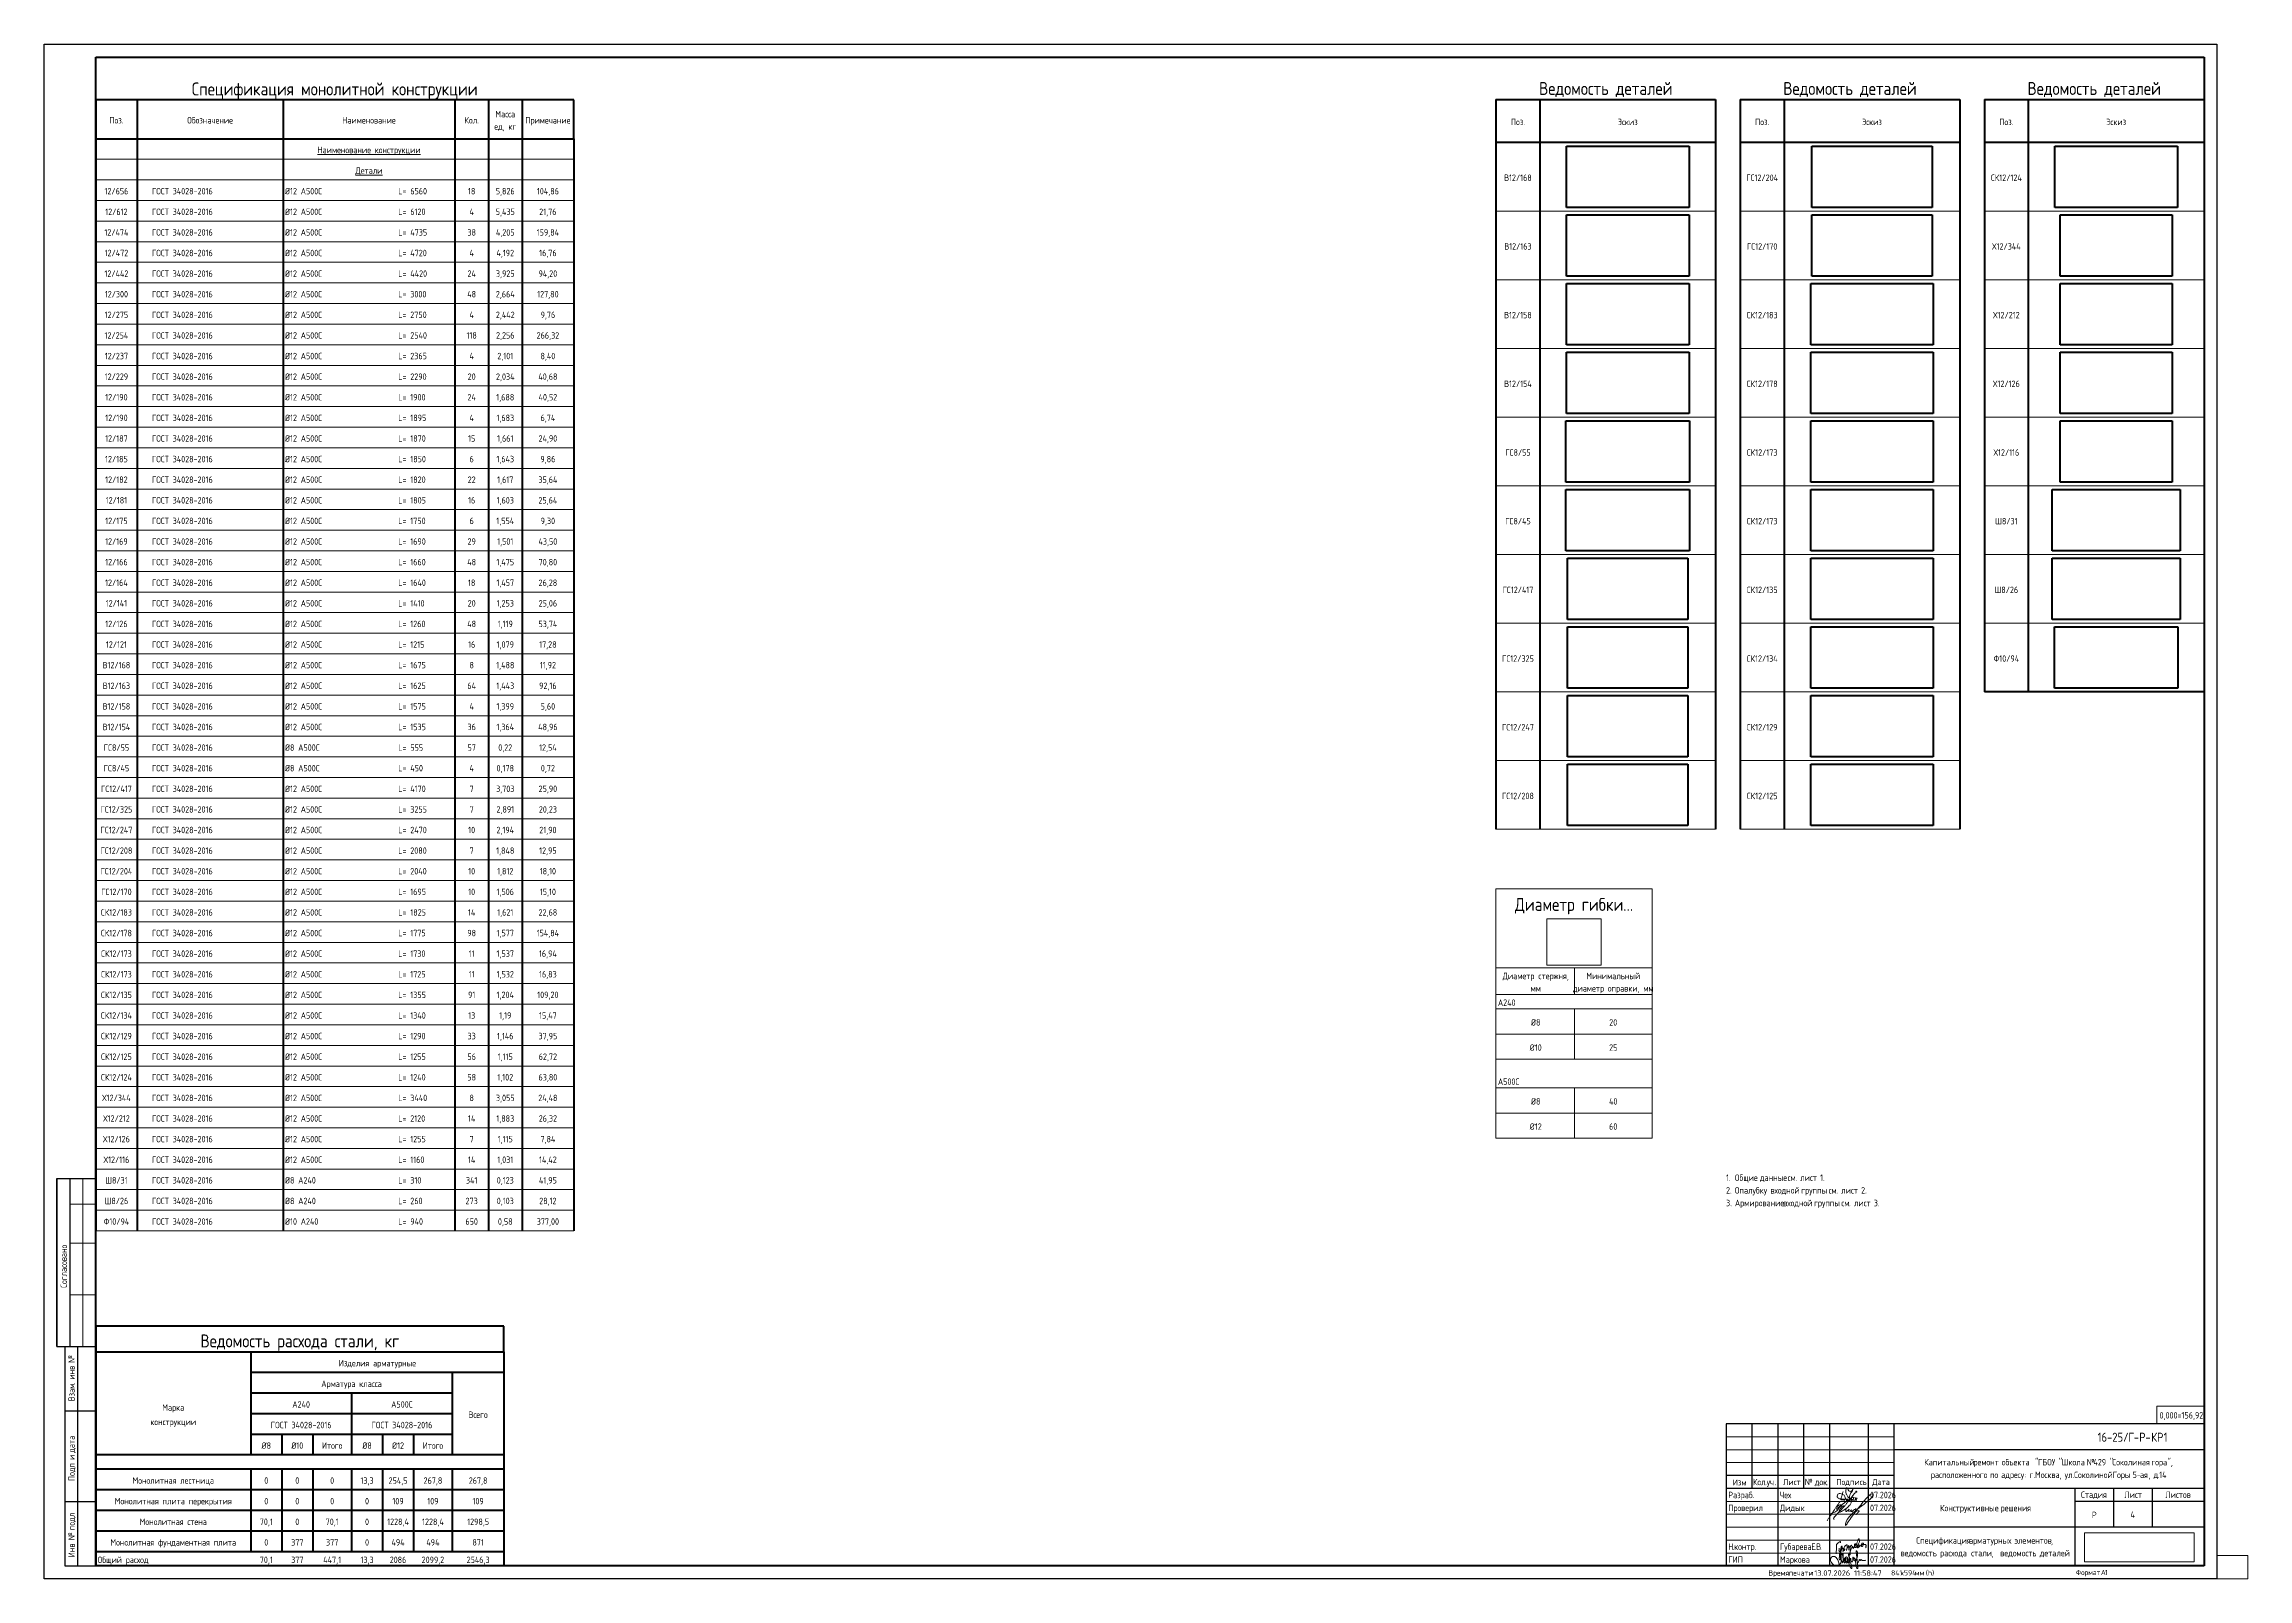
# Paper-space layout 'Layout1' of a CAD drawing. Header units: millimetres. Extents: x -841 to 12, y 0 to 594.
import ezdxf

# ---------------------------------------------------------------- set-up
doc = ezdxf.new("R2010")
doc.units = ezdxf.units.MM
doc.layers.add('_NPLT_SIGN', color=5, linetype='Continuous', lineweight=9, plot=False)
doc.layers.add('NPLT_SIGN', color=5, linetype='Continuous', lineweight=9, plot=False)
for name, color, linetype, lineweight in [('AA_Linii', 7, 'Continuous', 9), ('AA_Vinoska', 7, 'Continuous', 9), ('Gen_Stamp', 7, 'Continuous', 9), ('Gen_Table', 7, 'Continuous', 9), ('Gen_Text', 7, 'Continuous', 9)]:
    doc.layers.add(name, color=color, linetype=linetype, lineweight=lineweight)
doc.styles.add('ISOCPEUR', font='isocpeur.ttf', dxfattribs={"width": 0.85, "height": 2.5})
doc.styles.add('ISOCPEUR_1', font='isocpeur.ttf', dxfattribs={"width": 0.85, "height": 2.3})
doc.styles.add('ISOCPEUR_2', font='isocpeur.ttf', dxfattribs={"width": 0.85, "height": 2})
doc.styles.add('ISOCPEUR_3', font='isocpeur.ttf', dxfattribs={"width": 0.85, "height": 2.1})
doc.styles.add('ISOCPEUR_4', font='isocpeur.ttf', dxfattribs={"width": 0.9, "height": 2})
doc.styles.add('ISOCPEUR_5', font='isocpeur.ttf', dxfattribs={"height": 2.1})
doc.styles.add('ISOCPEUR_6', font='isocpeur.ttf', dxfattribs={"width": 0.85, "height": 3.5})
doc.styles.add('ISOCPEUR_7', font='isocpeur.ttf', dxfattribs={"width": 0.75, "height": 2.5})
doc.styles.add('ISOCPEUR_8', font='isocpeur.ttf', dxfattribs={"width": 0.85, "height": 5})
picture_1 = doc.add_image_def('image1.jpg', size_in_pixel=(1429, 378))
picture_2 = doc.add_image_def('image2.bmp', size_in_pixel=(1190, 605))
picture_3 = doc.add_image_def('image3.bmp', size_in_pixel=(1190, 605))
picture_4 = doc.add_image_def('image4.bmp', size_in_pixel=(1190, 605))
picture_5 = doc.add_image_def('image5.bmp', size_in_pixel=(1190, 605))
picture_6 = doc.add_image_def('image6.bmp', size_in_pixel=(1256, 623))
picture_7 = doc.add_image_def('image7.bmp', size_in_pixel=(1256, 623))
picture_8 = doc.add_image_def('image8.bmp', size_in_pixel=(1200, 600))
picture_9 = doc.add_image_def('image9.bmp', size_in_pixel=(1200, 600))
picture_10 = doc.add_image_def('image10.bmp', size_in_pixel=(1200, 600))
picture_11 = doc.add_image_def('image11.bmp', size_in_pixel=(1200, 600))
picture_12 = doc.add_image_def('image12.bmp', size_in_pixel=(1200, 600))
picture_13 = doc.add_image_def('image13.bmp', size_in_pixel=(1200, 600))
picture_14 = doc.add_image_def('image14.bmp', size_in_pixel=(1200, 600))
picture_15 = doc.add_image_def('image15.bmp', size_in_pixel=(1200, 600))
picture_16 = doc.add_image_def('image16.bmp', size_in_pixel=(1200, 600))
picture_17 = doc.add_image_def('image17.bmp', size_in_pixel=(1200, 600))
picture_18 = doc.add_image_def('image18.bmp', size_in_pixel=(1200, 600))
picture_19 = doc.add_image_def('image19.bmp', size_in_pixel=(1200, 600))
picture_20 = doc.add_image_def('image20.bmp', size_in_pixel=(1190, 605))
picture_21 = doc.add_image_def('image21.bmp', size_in_pixel=(1190, 605))
picture_22 = doc.add_image_def('image22.bmp', size_in_pixel=(1202, 598))
picture_23 = doc.add_image_def('image23.bmp', size_in_pixel=(1256, 600))
picture_24 = doc.add_image_def('image24.bmp', size_in_pixel=(1256, 600))
picture_25 = doc.add_image_def('image25.bmp', size_in_pixel=(1202, 656))
picture_26 = doc.add_image_def('image26.bmp', size_in_pixel=(1202, 656))
picture_27 = doc.add_image_def('image27.bmp', size_in_pixel=(1202, 656))
picture_28 = doc.add_image_def('image28.bmp', size_in_pixel=(1202, 656))
picture_29 = doc.add_image_def('image29.bmp', size_in_pixel=(1200, 600))
picture_30 = doc.add_image_def('image30.png', size_in_pixel=(149, 127))

psp = doc.layouts.get("Layout1")

# ---------------------------------------------------------------- texts
at = {"layer": 'AA_Vinoska', "char_height": 2.5, "attachment_point": 1}
for s, insert, width, style in [('Разраб', (-189.15, 33.74), 11.5162, 'ISOCPEUR'), ('Проверил', (-189.15, 28.74), 14.9234, 'ISOCPEUR'), ('\\fISOCPEUR|b0|i0|c204|p34|;\\W.85;.', (-179.65, 33.74), 0.7496, 'ISOCPEUR'), ('Дидык', (-169.15, 28.74), 9.8808, 'ISOCPEUR'), ('Чех', (-169.15, 33.74), 5.724, 'ISOCPEUR'), ('07.2026', (-134.26, 33.74), 10.4019, 'ISOCPEUR_7'), ('07.2026', (-134.26, 28.74), 10.4019, 'ISOCPEUR_7'), ('\\fISOCPEUR|b0|i0|c204|p34|;\\W.85;Н', (-189.15, 13.74), 2.0443, 'ISOCPEUR'), ('ГИП', (-189.15, 8.74), 5.9285, 'ISOCPEUR'), ('\\fISOCPEUR|b0|i0|c204|p34|;\\W.85;.', (-187.47, 13.74), 0.7496, 'ISOCPEUR'), ('контр', (-186.85, 13.74), 9.6764, 'ISOCPEUR'), ('\\fISOCPEUR|b0|i0|c204|p34|;\\W.85;.', (-178.86, 13.74), 0.7496, 'ISOCPEUR'), ('Губарева', (-169.15, 13.74), 13.3481, 'ISOCPEUR_7'), ('Маркова', (-169.15, 8.74), 13.765, 'ISOCPEUR'), ('\\fISOCPEUR|b0|i0|c204|p34|;\\W.75; ', (-158.14, 13.74), 1.3829, 'ISOCPEUR_7'), ('\\fISOCPEUR|b0|i0|c204|p34|;\\W.75;Е', (-157, 13.74), 1.6234, 'ISOCPEUR_7'), ('\\fISOCPEUR|b0|i0|c204|p34|;\\W.75;.', (-155.66, 13.74), 0.6614, 'ISOCPEUR_7'), ('\\fISOCPEUR|b0|i0|c204|p34|;\\W.75;В', (-155.11, 13.74), 1.8038, 'ISOCPEUR_7'), ('\\fISOCPEUR|b0|i0|c204|p34|;\\W.75;.', (-153.62, 13.74), 0.6614, 'ISOCPEUR_7'), ('07.2026', (-134.26, 13.74), 10.4019, 'ISOCPEUR_7'), ('07.2026', (-134.26, 8.74), 10.4019, 'ISOCPEUR_7')]:
    psp.add_mtext(s, dxfattribs=dict(at, insert=insert, width=width, style=style))
at = {"layer": 'Gen_Stamp', "attachment_point": 1}
for s, insert, char_height, width, style in [('0,000=156,92', (-22.2, 64.57), 2.5, 19.6253, 'ISOCPEUR'), ('16-25/', (-46.18, 56.59), 3.5, 14.4464, 'ISOCPEUR_6'), ('\\fISOCPEUR|b0|i0|c204|p34|;\\W.85;Г', (-34.26, 56.59), 3.5, 2.5213, 'ISOCPEUR_6'), ('\\fISOCPEUR|b0|i0|c204|p34|;\\W.85;-', (-32.18, 56.59), 3.5, 2.5213, 'ISOCPEUR_6'), ('\\fISOCPEUR|b0|i0|c204|p34|;\\W.85;Р', (-30.1, 56.59), 3.5, 2.9302, 'ISOCPEUR_6'), ('\\fISOCPEUR|b0|i0|c204|p34|;\\W.85;-', (-27.68, 56.59), 3.5, 2.5213, 'ISOCPEUR_6'), ('КР', (-25.45, 56.59), 3.5, 5.8603, 'ISOCPEUR_6'), ('\\fISOCPEUR|b0|i0|c204|p34|;\\W.85;1', (-20.62, 56.59), 3.5, 1.8399, 'ISOCPEUR_6'), ('Капитальный', (-113.31, 46.43), 2.5, 21.5333, 'ISOCPEUR'), ('\\fISOCPEUR|b0|i0|c204|p34|;\\W.85; ', (-95.54, 46.43), 2.5, 1.5673, 'ISOCPEUR'), ('ремонт', (-94.25, 46.43), 2.5, 11.7207, 'ISOCPEUR'), ('\\fISOCPEUR|b0|i0|c204|p34|;\\W.85; ', (-84.57, 46.43), 2.5, 1.5673, 'ISOCPEUR'), ('объекта', (-83.28, 46.43), 2.5, 13.9013, 'ISOCPEUR'), (' "', (-71.81, 46.43), 2.5, 3.1346, 'ISOCPEUR'), ('ГБОУ', (-69.23, 46.43), 2.5, 7.9728, 'ISOCPEUR'), (' "', (-62.65, 46.43), 2.5, 3.1346, 'ISOCPEUR'), ('Школа', (-60.06, 46.43), 2.5, 10.1534, 'ISOCPEUR'), ('\\fISOCPEUR|b0|i0|c204|p34|;\\W.85; ', (-51.68, 46.43), 2.5, 1.5673, 'ISOCPEUR'), ('\\fISOCPEUR|b0|i0|c204|p34|;\\W.85;№', (-50.39, 46.43), 2.5, 3.1346, 'ISOCPEUR'), ('429 "', (-47.8, 46.43), 2.5, 8.8586, 'ISOCPEUR'), ('Соколиная', (-40.5, 46.43), 2.5, 16.7633, 'ISOCPEUR'), ('\\fISOCPEUR|b0|i0|c204|p34|;\\W.85; ', (-26.66, 46.43), 2.5, 1.5673, 'ISOCPEUR'), ('гора', (-25.37, 46.43), 2.5, 7.5639, 'ISOCPEUR'), ('",', (-19.13, 46.43), 2.5, 2.4532, 'ISOCPEUR'), ('расположенного', (-110.72, 41.53), 2.5, 26.1671, 'ISOCPEUR'), ('\\fISOCPEUR|b0|i0|c204|p34|;\\W.85; ', (-89.13, 41.53), 2.5, 1.5673, 'ISOCPEUR'), ('по', (-87.84, 41.53), 2.5, 3.6797, 'ISOCPEUR'), ('\\fISOCPEUR|b0|i0|c204|p34|;\\W.85; ', (-84.8, 41.53), 2.5, 1.5673, 'ISOCPEUR'), ('адресу', (-83.51, 41.53), 2.5, 10.9711, 'ISOCPEUR'), (': ', (-74.45, 41.53), 2.5, 2.3169, 'ISOCPEUR'), ('\\fISOCPEUR|b0|i0|c204|p34|;\\W.85;г', (-72.54, 41.53), 2.5, 1.8399, 'ISOCPEUR'), ('\\fISOCPEUR|b0|i0|c204|p34|;\\W.85;.', (-71.02, 41.53), 2.5, 0.7496, 'ISOCPEUR'), ('Москва', (-70.41, 41.53), 2.5, 11.4481, 'ISOCPEUR'), (', ', (-60.96, 41.53), 2.5, 2.4532, 'ISOCPEUR'), ('ул', (-58.94, 41.53), 2.5, 3.6797, 'ISOCPEUR'), ('\\fISOCPEUR|b0|i0|c204|p34|;\\W.85;.', (-55.9, 41.53), 2.5, 0.7496, 'ISOCPEUR'), ('Соколиной', (-55.28, 41.53), 2.5, 16.5589, 'ISOCPEUR'), ('\\fISOCPEUR|b0|i0|c204|p34|;\\W.85; ', (-41.62, 41.53), 2.5, 1.5673, 'ISOCPEUR'), ('Горы', (-40.33, 41.53), 2.5, 7.5639, 'ISOCPEUR'), (' 5-', (-34.09, 41.53), 2.5, 5.247, 'ISOCPEUR'), ('ая', (-29.76, 41.53), 2.5, 3.8842, 'ISOCPEUR'), (', ', (-26.55, 41.53), 2.5, 2.4532, 'ISOCPEUR'), ('\\fISOCPEUR|b0|i0|c204|p34|;\\W.85;д', (-24.53, 41.53), 2.5, 1.8399, 'ISOCPEUR'), ('.14', (-23.01, 41.53), 2.5, 4.0886, 'ISOCPEUR'), ('Конструктивные', (-107.15, 28.68), 2.5, 26.8485, 'ISOCPEUR'), ('\\fISOCPEUR|b0|i0|c204|p34|;\\W.85; ', (-85, 28.68), 2.5, 1.5673, 'ISOCPEUR'), ('решения', (-83.71, 28.68), 2.5, 13.3561, 'ISOCPEUR'), ('\\fISOCPEUR|b0|i0|c204|p34|;\\W.85;4', (-33.47, 26.12), 2.5, 2.0443, 'ISOCPEUR'), ('ведомость', (-122.45, 11.24), 2.5, 16.9677, 'ISOCPEUR'), ('Спецификация', (-116.37, 16.13), 2.5, 23.1688, 'ISOCPEUR'), ('\\fISOCPEUR|b0|i0|c204|p34|;\\W.85; ', (-108.45, 11.24), 2.5, 1.5673, 'ISOCPEUR'), ('расхода', (-107.15, 11.24), 2.5, 13.0154, 'ISOCPEUR'), ('\\fISOCPEUR|b0|i0|c204|p34|;\\W.85; ', (-97.26, 16.13), 2.5, 1.5673, 'ISOCPEUR'), ('\\fISOCPEUR|b0|i0|c204|p34|;\\W.85; ', (-96.41, 11.24), 2.5, 1.5673, 'ISOCPEUR'), ('арматурных', (-95.96, 16.13), 2.5, 19.6935, 'ISOCPEUR'), ('стали', (-95.12, 11.24), 2.5, 9.6082, 'ISOCPEUR'), (',  ', (-87.19, 11.24), 2.5, 4.0205, 'ISOCPEUR'), ('ведомость', (-83.88, 11.24), 2.5, 16.9677, 'ISOCPEUR'), ('\\fISOCPEUR|b0|i0|c204|p34|;\\W.85; ', (-79.72, 16.13), 2.5, 1.5673, 'ISOCPEUR'), ('элементов', (-78.42, 16.13), 2.5, 17.2403, 'ISOCPEUR'), ('\\fISOCPEUR|b0|i0|c204|p34|;\\W.85; ', (-69.88, 11.24), 2.5, 1.5673, 'ISOCPEUR'), ('деталей', (-68.58, 11.24), 2.5, 13.5605, 'ISOCPEUR'), ('\\fISOCPEUR|b0|i0|c204|p34|;\\W.85;,', (-64.2, 16.13), 2.5, 0.8859, 'ISOCPEUR')]:
    psp.add_mtext(s, dxfattribs=dict(at, insert=insert, char_height=char_height, width=width, style=style))
at = {"layer": 'Gen_Stamp', "insert": (-155.83, 3.3), "char_height": 2.1, "width": 27.8593, "attachment_point": 1, "line_spacing_factor": 1.149209, "style": 'ISOCPEUR_5'}
psp.add_mtext('13.07.2026 11:58:47', dxfattribs=at)
at = {"layer": 'Gen_Table', "line_spacing_factor": 1.149209}
for s, insert, char_height, width, attachment_point, style in [('Спецификация монолитной конструкции', (-728.5, 579.13), 5, 127.2183, 2, 'ISOCPEUR_8'), ('Ведомость деталей', (-236.54, 579.31), 5, 62.3244, 2, 'ISOCPEUR_8'), ('Ведомость деталей', (-142.02, 579.31), 5, 62.3244, 2, 'ISOCPEUR_8'), ('Ведомость деталей', (-47.5, 579.31), 5, 62.3244, 2, 'ISOCPEUR_8'), ('Поз.', (-813, 565.76), 2.5, 6.1548, 2, 'ISOCPEUR'), ('Обозначение', (-776.75, 565.76), 2.5, 19.749, 2, 'ISOCPEUR'), ('Наименование', (-715.25, 565.76), 2.5, 22.1093, 2, 'ISOCPEUR'), ('Кол.', (-675.5, 565.76), 2.5, 6.2743, 2, 'ISOCPEUR'), ('Масса\\Pед, кг', (-662.5, 568.15), 2.5, 9.4114, 2, 'ISOCPEUR'), ('Примечание', (-646, 565.76), 2.5, 18.3448, 2, 'ISOCPEUR'), ('Поз.', (-270.54, 565.13), 2.5, 6.1548, 2, 'ISOCPEUR'), ('Эскиз', (-228.04, 565.13), 2.5, 8.6645, 2, 'ISOCPEUR'), ('Поз.', (-176.02, 565.13), 2.5, 6.1548, 2, 'ISOCPEUR'), ('Эскиз', (-133.52, 565.13), 2.5, 8.6645, 2, 'ISOCPEUR'), ('Поз.', (-81.5, 565.13), 2.5, 6.1548, 2, 'ISOCPEUR'), ('Эскиз', (-39, 565.13), 2.5, 8.6645, 2, 'ISOCPEUR'), ('\\LНаименование конструкции', (-715.25, 554.27), 2.5, 43.4717, 2, 'ISOCPEUR'), ('\\LДетали', (-715.25, 546.3), 2.5, 11.8315, 2, 'ISOCPEUR'), ('12/656', (-813, 538.32), 2.5, 10.0687, 2, 'ISOCPEUR'), ('ГОСТ 34028-2016', (-799.25, 538.32), 2.5, 26.3818, 1, 'ISOCPEUR'), ('Ø12 А500С', (-747.75, 538.32), 2.5, 16.343, 1, 'ISOCPEUR'), ('L=', (-700.75, 538.32), 2.5, 3.5255, 3, 'ISOCPEUR'), ('6560', (-699.25, 538.32), 2.5, 7.0511, 1, 'ISOCPEUR'), ('18', (-675.5, 538.32), 2.5, 3.0176, 2, 'ISOCPEUR'), ('5,826', (-662.5, 538.32), 2.5, 7.9175, 2, 'ISOCPEUR'), ('104,86', (-646, 538.32), 2.5, 9.4114, 2, 'ISOCPEUR'), ('В12/168', (-270.54, 543.53), 2.5, 11.5626, 2, 'ISOCPEUR'), ('ГС12/204', (-176.02, 543.53), 2.5, 13.8333, 2, 'ISOCPEUR'), ('СК12/124', (-81.5, 543.53), 2.5, 13.5644, 2, 'ISOCPEUR'), ('12/612', (-813, 530.35), 2.5, 9.5608, 2, 'ISOCPEUR'), ('ГОСТ 34028-2016', (-799.25, 530.35), 2.5, 26.3818, 1, 'ISOCPEUR'), ('Ø12 А500С', (-747.75, 530.35), 2.5, 16.343, 1, 'ISOCPEUR'), ('L=', (-700.75, 530.35), 2.5, 3.5255, 3, 'ISOCPEUR'), ('6120', (-699.25, 530.35), 2.5, 6.5432, 1, 'ISOCPEUR'), ('\\fISOCPEUR|b0|i0|c204|p34|;\\W.85;4', (-675.5, 530.35), 2.5, 2.0018, 2, 'ISOCPEUR'), ('5,435', (-662.5, 530.35), 2.5, 8.1565, 2, 'ISOCPEUR'), ('21,76', (-646, 530.35), 2.5, 7.4096, 2, 'ISOCPEUR'), ('12/474', (-813, 522.37), 2.5, 10.5467, 2, 'ISOCPEUR'), ('ГОСТ 34028-2016', (-799.25, 522.37), 2.5, 26.3818, 1, 'ISOCPEUR'), ('Ø12 А500С', (-747.75, 522.37), 2.5, 16.343, 1, 'ISOCPEUR'), ('L=', (-700.75, 522.37), 2.5, 3.5255, 3, 'ISOCPEUR'), ('4735', (-699.25, 522.37), 2.5, 7.2901, 1, 'ISOCPEUR'), ('38', (-675.5, 522.37), 2.5, 3.5255, 2, 'ISOCPEUR'), ('4,205', (-662.5, 522.37), 2.5, 8.1565, 2, 'ISOCPEUR'), ('159,84', (-646, 522.37), 2.5, 9.4114, 2, 'ISOCPEUR'), ('12/472', (-813, 514.4), 2.5, 10.3077, 2, 'ISOCPEUR'), ('ГОСТ 34028-2016', (-799.25, 514.4), 2.5, 26.3818, 1, 'ISOCPEUR'), ('Ø12 А500С', (-747.75, 514.4), 2.5, 16.343, 1, 'ISOCPEUR'), ('L=', (-700.75, 514.4), 2.5, 3.5255, 3, 'ISOCPEUR'), ('4720', (-699.25, 514.4), 2.5, 7.2901, 1, 'ISOCPEUR'), ('\\fISOCPEUR|b0|i0|c204|p34|;\\W.85;4', (-675.5, 514.4), 2.5, 2.0018, 2, 'ISOCPEUR'), ('4,192', (-662.5, 514.4), 2.5, 7.6486, 2, 'ISOCPEUR'), ('16,76', (-646, 514.4), 2.5, 7.4096, 2, 'ISOCPEUR'), ('В12/163', (-270.54, 516.95), 2.5, 11.5626, 2, 'ISOCPEUR'), ('ГС12/170', (-176.02, 516.95), 2.5, 13.0863, 2, 'ISOCPEUR'), ('Х12/344', (-81.5, 516.95), 2.5, 12.8174, 2, 'ISOCPEUR'), ('12/442', (-813, 506.42), 2.5, 10.5467, 2, 'ISOCPEUR'), ('ГОСТ 34028-2016', (-799.25, 506.42), 2.5, 26.3818, 1, 'ISOCPEUR'), ('Ø12 А500С', (-747.75, 506.42), 2.5, 16.343, 1, 'ISOCPEUR'), ('L=', (-700.75, 506.42), 2.5, 3.5255, 3, 'ISOCPEUR'), ('4420', (-699.25, 506.42), 2.5, 7.5291, 1, 'ISOCPEUR'), ('24', (-675.5, 506.42), 2.5, 3.7646, 2, 'ISOCPEUR'), ('3,925', (-662.5, 506.42), 2.5, 7.9175, 2, 'ISOCPEUR'), ('94,20', (-646, 506.42), 2.5, 8.1565, 2, 'ISOCPEUR'), ('12/300', (-813, 498.45), 2.5, 10.0687, 2, 'ISOCPEUR'), ('ГОСТ 34028-2016', (-799.25, 498.45), 2.5, 26.3818, 1, 'ISOCPEUR'), ('Ø12 А500С', (-747.75, 498.45), 2.5, 16.343, 1, 'ISOCPEUR'), ('L=', (-700.75, 498.45), 2.5, 3.5255, 3, 'ISOCPEUR'), ('3000', (-699.25, 498.45), 2.5, 7.0511, 1, 'ISOCPEUR'), ('48', (-675.5, 498.45), 2.5, 3.7646, 2, 'ISOCPEUR'), ('2,664', (-662.5, 498.45), 2.5, 8.1565, 2, 'ISOCPEUR'), ('127,80', (-646, 498.45), 2.5, 9.1724, 2, 'ISOCPEUR'), ('12/275', (-813, 490.47), 2.5, 10.0687, 2, 'ISOCPEUR'), ('ГОСТ 34028-2016', (-799.25, 490.47), 2.5, 26.3818, 1, 'ISOCPEUR'), ('Ø12 А500С', (-747.75, 490.47), 2.5, 16.343, 1, 'ISOCPEUR'), ('L=', (-700.75, 490.47), 2.5, 3.5255, 3, 'ISOCPEUR'), ('2750', (-699.25, 490.47), 2.5, 7.0511, 1, 'ISOCPEUR'), ('\\fISOCPEUR|b0|i0|c204|p34|;\\W.85;4', (-675.5, 490.47), 2.5, 2.0018, 2, 'ISOCPEUR'), ('2,442', (-662.5, 490.47), 2.5, 8.3956, 2, 'ISOCPEUR'), ('9,76', (-646, 490.47), 2.5, 6.1548, 2, 'ISOCPEUR'), ('В12/158', (-270.54, 490.36), 2.5, 11.5626, 2, 'ISOCPEUR'), ('СК12/183', (-176.02, 490.36), 2.5, 13.3254, 2, 'ISOCPEUR'), ('Х12/212', (-81.5, 490.36), 2.5, 11.8315, 2, 'ISOCPEUR'), ('12/254', (-813, 482.5), 2.5, 10.3077, 2, 'ISOCPEUR'), ('ГОСТ 34028-2016', (-799.25, 482.5), 2.5, 26.3818, 1, 'ISOCPEUR'), ('Ø12 А500С', (-747.75, 482.5), 2.5, 16.343, 1, 'ISOCPEUR'), ('L=', (-700.75, 482.5), 2.5, 3.5255, 3, 'ISOCPEUR'), ('2540', (-699.25, 482.5), 2.5, 7.2901, 1, 'ISOCPEUR'), ('118', (-675.5, 482.5), 2.5, 4.2725, 2, 'ISOCPEUR'), ('2,256', (-662.5, 482.5), 2.5, 7.9175, 2, 'ISOCPEUR'), ('266,32', (-646, 482.5), 2.5, 9.6803, 2, 'ISOCPEUR'), ('12/237', (-813, 474.52), 2.5, 10.0687, 2, 'ISOCPEUR'), ('ГОСТ 34028-2016', (-799.25, 474.52), 2.5, 26.3818, 1, 'ISOCPEUR'), ('Ø12 А500С', (-747.75, 474.52), 2.5, 16.343, 1, 'ISOCPEUR'), ('L=', (-700.75, 474.52), 2.5, 3.5255, 3, 'ISOCPEUR'), ('2365', (-699.25, 474.52), 2.5, 7.0511, 1, 'ISOCPEUR'), ('\\fISOCPEUR|b0|i0|c204|p34|;\\W.85;4', (-675.5, 474.52), 2.5, 2.0018, 2, 'ISOCPEUR'), ('2,101', (-662.5, 474.52), 2.5, 6.9017, 2, 'ISOCPEUR'), ('8,40', (-646, 474.52), 2.5, 6.3938, 2, 'ISOCPEUR'), ('12/229', (-813, 466.54), 2.5, 10.0687, 2, 'ISOCPEUR'), ('ГОСТ 34028-2016', (-799.25, 466.54), 2.5, 26.3818, 1, 'ISOCPEUR'), ('Ø12 А500С', (-747.75, 466.54), 2.5, 16.343, 1, 'ISOCPEUR'), ('L=', (-700.75, 466.54), 2.5, 3.5255, 3, 'ISOCPEUR'), ('2290', (-699.25, 466.54), 2.5, 7.0511, 1, 'ISOCPEUR'), ('20', (-675.5, 466.54), 2.5, 3.5255, 2, 'ISOCPEUR'), ('2,034', (-662.5, 466.54), 2.5, 8.1565, 2, 'ISOCPEUR'), ('40,68', (-646, 466.54), 2.5, 8.1565, 2, 'ISOCPEUR'), ('В12/154', (-270.54, 463.78), 2.5, 11.8016, 2, 'ISOCPEUR'), ('СК12/178', (-176.02, 463.78), 2.5, 13.3254, 2, 'ISOCPEUR'), ('Х12/126', (-81.5, 463.78), 2.5, 11.8315, 2, 'ISOCPEUR'), ('12/190', (-813, 458.57), 2.5, 9.5608, 2, 'ISOCPEUR'), ('ГОСТ 34028-2016', (-799.25, 458.57), 2.5, 26.3818, 1, 'ISOCPEUR'), ('Ø12 А500С', (-747.75, 458.57), 2.5, 16.343, 1, 'ISOCPEUR'), ('L=', (-700.75, 458.57), 2.5, 3.5255, 3, 'ISOCPEUR'), ('1900', (-699.25, 458.57), 2.5, 6.5432, 1, 'ISOCPEUR'), ('24', (-675.5, 458.57), 2.5, 3.7646, 2, 'ISOCPEUR'), ('1,688', (-662.5, 458.57), 2.5, 7.4096, 2, 'ISOCPEUR'), ('40,52', (-646, 458.57), 2.5, 8.1565, 2, 'ISOCPEUR'), ('12/190', (-813, 450.59), 2.5, 9.5608, 2, 'ISOCPEUR'), ('ГОСТ 34028-2016', (-799.25, 450.59), 2.5, 26.3818, 1, 'ISOCPEUR'), ('Ø12 А500С', (-747.75, 450.59), 2.5, 16.343, 1, 'ISOCPEUR'), ('L=', (-700.75, 450.59), 2.5, 3.5255, 3, 'ISOCPEUR'), ('1895', (-699.25, 450.59), 2.5, 6.5432, 1, 'ISOCPEUR'), ('\\fISOCPEUR|b0|i0|c204|p34|;\\W.85;4', (-675.5, 450.59), 2.5, 2.0018, 2, 'ISOCPEUR'), ('1,683', (-662.5, 450.59), 2.5, 7.4096, 2, 'ISOCPEUR'), ('6,74', (-646, 450.59), 2.5, 6.3938, 2, 'ISOCPEUR'), ('12/187', (-813, 442.62), 2.5, 9.5608, 2, 'ISOCPEUR'), ('ГОСТ 34028-2016', (-799.25, 442.62), 2.5, 26.3818, 1, 'ISOCPEUR'), ('Ø12 А500С', (-747.75, 442.62), 2.5, 16.343, 1, 'ISOCPEUR'), ('L=', (-700.75, 442.62), 2.5, 3.5255, 3, 'ISOCPEUR'), ('1870', (-699.25, 442.62), 2.5, 6.5432, 1, 'ISOCPEUR'), ('15', (-675.5, 442.62), 2.5, 3.0176, 2, 'ISOCPEUR'), ('1,661', (-662.5, 442.62), 2.5, 6.9017, 2, 'ISOCPEUR'), ('24,90', (-646, 442.62), 2.5, 8.1565, 2, 'ISOCPEUR'), ('ГС8/55', (-270.54, 437.19), 2.5, 10.5766, 2, 'ISOCPEUR'), ('СК12/173', (-176.02, 437.19), 2.5, 13.3254, 2, 'ISOCPEUR'), ('Х12/116', (-81.5, 437.19), 2.5, 11.3236, 2, 'ISOCPEUR'), ('12/185', (-813, 434.64), 2.5, 9.5608, 2, 'ISOCPEUR'), ('12/182', (-813, 426.67), 2.5, 9.5608, 2, 'ISOCPEUR'), ('ГОСТ 34028-2016', (-799.25, 434.64), 2.5, 26.3818, 1, 'ISOCPEUR'), ('ГОСТ 34028-2016', (-799.25, 426.67), 2.5, 26.3818, 1, 'ISOCPEUR'), ('Ø12 А500С', (-747.75, 434.64), 2.5, 16.343, 1, 'ISOCPEUR'), ('Ø12 А500С', (-747.75, 426.67), 2.5, 16.343, 1, 'ISOCPEUR'), ('L=', (-700.75, 434.64), 2.5, 3.5255, 3, 'ISOCPEUR'), ('L=', (-700.75, 426.67), 2.5, 3.5255, 3, 'ISOCPEUR'), ('1850', (-699.25, 434.64), 2.5, 6.5432, 1, 'ISOCPEUR'), ('1820', (-699.25, 426.67), 2.5, 6.5432, 1, 'ISOCPEUR'), ('22', (-675.5, 426.67), 2.5, 3.5255, 2, 'ISOCPEUR'), ('\\fISOCPEUR|b0|i0|c204|p34|;\\W.85;6', (-675.5, 434.64), 2.5, 1.7628, 2, 'ISOCPEUR'), ('1,643', (-662.5, 434.64), 2.5, 7.6486, 2, 'ISOCPEUR'), ('1,617', (-662.5, 426.67), 2.5, 6.9017, 2, 'ISOCPEUR'), ('35,64', (-646, 426.67), 2.5, 8.1565, 2, 'ISOCPEUR'), ('9,86', (-646, 434.64), 2.5, 6.1548, 2, 'ISOCPEUR'), ('12/181', (-813, 418.69), 2.5, 9.0529, 2, 'ISOCPEUR'), ('ГОСТ 34028-2016', (-799.25, 418.69), 2.5, 26.3818, 1, 'ISOCPEUR'), ('Ø12 А500С', (-747.75, 418.69), 2.5, 16.343, 1, 'ISOCPEUR'), ('L=', (-700.75, 418.69), 2.5, 3.5255, 3, 'ISOCPEUR'), ('1805', (-699.25, 418.69), 2.5, 6.5432, 1, 'ISOCPEUR'), ('16', (-675.5, 418.69), 2.5, 3.0176, 2, 'ISOCPEUR'), ('1,603', (-662.5, 418.69), 2.5, 7.4096, 2, 'ISOCPEUR'), ('25,64', (-646, 418.69), 2.5, 8.1565, 2, 'ISOCPEUR'), ('12/175', (-813, 410.72), 2.5, 9.5608, 2, 'ISOCPEUR'), ('ГОСТ 34028-2016', (-799.25, 410.72), 2.5, 26.3818, 1, 'ISOCPEUR'), ('Ø12 А500С', (-747.75, 410.72), 2.5, 16.343, 1, 'ISOCPEUR'), ('L=', (-700.75, 410.72), 2.5, 3.5255, 3, 'ISOCPEUR'), ('1750', (-699.25, 410.72), 2.5, 6.5432, 1, 'ISOCPEUR'), ('\\fISOCPEUR|b0|i0|c204|p34|;\\W.85;6', (-675.5, 410.72), 2.5, 1.7628, 2, 'ISOCPEUR'), ('1,554', (-662.5, 410.72), 2.5, 7.6486, 2, 'ISOCPEUR'), ('9,30', (-646, 410.72), 2.5, 6.1548, 2, 'ISOCPEUR'), ('ГС8/45', (-270.54, 410.61), 2.5, 10.8156, 2, 'ISOCPEUR'), ('СК12/173', (-176.02, 410.61), 2.5, 13.3254, 2, 'ISOCPEUR'), ('Ш8/31', (-81.5, 410.61), 2.5, 9.0529, 2, 'ISOCPEUR'), ('12/169', (-813, 402.74), 2.5, 9.5608, 2, 'ISOCPEUR'), ('ГОСТ 34028-2016', (-799.25, 402.74), 2.5, 26.3818, 1, 'ISOCPEUR'), ('Ø12 А500С', (-747.75, 402.74), 2.5, 16.343, 1, 'ISOCPEUR'), ('L=', (-700.75, 402.74), 2.5, 3.5255, 3, 'ISOCPEUR'), ('1690', (-699.25, 402.74), 2.5, 6.5432, 1, 'ISOCPEUR'), ('29', (-675.5, 402.74), 2.5, 3.5255, 2, 'ISOCPEUR'), ('1,501', (-662.5, 402.74), 2.5, 6.9017, 2, 'ISOCPEUR'), ('43,50', (-646, 402.74), 2.5, 8.1565, 2, 'ISOCPEUR'), ('12/166', (-813, 394.77), 2.5, 9.5608, 2, 'ISOCPEUR'), ('ГОСТ 34028-2016', (-799.25, 394.77), 2.5, 26.3818, 1, 'ISOCPEUR'), ('Ø12 А500С', (-747.75, 394.77), 2.5, 16.343, 1, 'ISOCPEUR'), ('L=', (-700.75, 394.77), 2.5, 3.5255, 3, 'ISOCPEUR'), ('1660', (-699.25, 394.77), 2.5, 6.5432, 1, 'ISOCPEUR'), ('48', (-675.5, 394.77), 2.5, 3.7646, 2, 'ISOCPEUR'), ('1,475', (-662.5, 394.77), 2.5, 7.6486, 2, 'ISOCPEUR'), ('70,80', (-646, 394.77), 2.5, 7.9175, 2, 'ISOCPEUR'), ('12/164', (-813, 386.79), 2.5, 9.7998, 2, 'ISOCPEUR'), ('ГОСТ 34028-2016', (-799.25, 386.79), 2.5, 26.3818, 1, 'ISOCPEUR'), ('Ø12 А500С', (-747.75, 386.79), 2.5, 16.343, 1, 'ISOCPEUR'), ('L=', (-700.75, 386.79), 2.5, 3.5255, 3, 'ISOCPEUR'), ('1640', (-699.25, 386.79), 2.5, 6.7822, 1, 'ISOCPEUR'), ('18', (-675.5, 386.79), 2.5, 3.0176, 2, 'ISOCPEUR'), ('1,457', (-662.5, 386.79), 2.5, 7.6486, 2, 'ISOCPEUR'), ('26,28', (-646, 386.79), 2.5, 7.9175, 2, 'ISOCPEUR'), ('ГС12/417', (-270.54, 384.03), 2.5, 13.3254, 2, 'ISOCPEUR'), ('СК12/135', (-176.02, 384.03), 2.5, 13.3254, 2, 'ISOCPEUR'), ('Ш8/26', (-81.5, 384.03), 2.5, 9.5608, 2, 'ISOCPEUR'), ('12/141', (-813, 378.82), 2.5, 9.2919, 2, 'ISOCPEUR'), ('ГОСТ 34028-2016', (-799.25, 378.82), 2.5, 26.3818, 1, 'ISOCPEUR'), ('Ø12 А500С', (-747.75, 378.82), 2.5, 16.343, 1, 'ISOCPEUR'), ('L=', (-700.75, 378.82), 2.5, 3.5255, 3, 'ISOCPEUR'), ('1410', (-699.25, 378.82), 2.5, 6.2743, 1, 'ISOCPEUR'), ('20', (-675.5, 378.82), 2.5, 3.5255, 2, 'ISOCPEUR'), ('1,253', (-662.5, 378.82), 2.5, 7.4096, 2, 'ISOCPEUR'), ('25,06', (-646, 378.82), 2.5, 7.9175, 2, 'ISOCPEUR'), ('12/126', (-813, 370.84), 2.5, 9.5608, 2, 'ISOCPEUR'), ('ГОСТ 34028-2016', (-799.25, 370.84), 2.5, 26.3818, 1, 'ISOCPEUR'), ('Ø12 А500С', (-747.75, 370.84), 2.5, 16.343, 1, 'ISOCPEUR'), ('L=', (-700.75, 370.84), 2.5, 3.5255, 3, 'ISOCPEUR'), ('1260', (-699.25, 370.84), 2.5, 6.5432, 1, 'ISOCPEUR'), ('48', (-675.5, 370.84), 2.5, 3.7646, 2, 'ISOCPEUR'), ('1,119', (-662.5, 370.84), 2.5, 6.3938, 2, 'ISOCPEUR'), ('53,74', (-646, 370.84), 2.5, 8.1565, 2, 'ISOCPEUR'), ('12/121', (-813, 362.87), 2.5, 9.0529, 2, 'ISOCPEUR'), ('ГОСТ 34028-2016', (-799.25, 362.87), 2.5, 26.3818, 1, 'ISOCPEUR'), ('Ø12 А500С', (-747.75, 362.87), 2.5, 16.343, 1, 'ISOCPEUR'), ('L=', (-700.75, 362.87), 2.5, 3.5255, 3, 'ISOCPEUR'), ('1215', (-699.25, 362.87), 2.5, 6.0352, 1, 'ISOCPEUR'), ('16', (-675.5, 362.87), 2.5, 3.0176, 2, 'ISOCPEUR'), ('1,079', (-662.5, 362.87), 2.5, 7.4096, 2, 'ISOCPEUR'), ('17,28', (-646, 362.87), 2.5, 7.4096, 2, 'ISOCPEUR'), ('В12/168', (-813, 354.89), 2.5, 11.5626, 2, 'ISOCPEUR'), ('ГОСТ 34028-2016', (-799.25, 354.89), 2.5, 26.3818, 1, 'ISOCPEUR'), ('Ø12 А500С', (-747.75, 354.89), 2.5, 16.343, 1, 'ISOCPEUR'), ('L=', (-700.75, 354.89), 2.5, 3.5255, 3, 'ISOCPEUR'), ('1675', (-699.25, 354.89), 2.5, 6.5432, 1, 'ISOCPEUR'), ('\\fISOCPEUR|b0|i0|c204|p34|;\\W.85;8', (-675.5, 354.89), 2.5, 1.7628, 2, 'ISOCPEUR'), ('1,488', (-662.5, 354.89), 2.5, 7.6486, 2, 'ISOCPEUR'), ('11,92', (-646, 354.89), 2.5, 6.9017, 2, 'ISOCPEUR'), ('ГС12/325', (-270.54, 357.44), 2.5, 13.5942, 2, 'ISOCPEUR'), ('СК12/134', (-176.02, 357.44), 2.5, 13.5644, 2, 'ISOCPEUR'), ('Ф10/94', (-81.5, 357.44), 2.5, 11.0547, 2, 'ISOCPEUR'), ('В12/163', (-813, 346.92), 2.5, 11.5626, 2, 'ISOCPEUR'), ('ГОСТ 34028-2016', (-799.25, 346.92), 2.5, 26.3818, 1, 'ISOCPEUR'), ('Ø12 А500С', (-747.75, 346.92), 2.5, 16.343, 1, 'ISOCPEUR'), ('L=', (-700.75, 346.92), 2.5, 3.5255, 3, 'ISOCPEUR'), ('1625', (-699.25, 346.92), 2.5, 6.5432, 1, 'ISOCPEUR'), ('64', (-675.5, 346.92), 2.5, 3.7646, 2, 'ISOCPEUR'), ('1,443', (-662.5, 346.92), 2.5, 7.8877, 2, 'ISOCPEUR'), ('92,16', (-646, 346.92), 2.5, 7.4096, 2, 'ISOCPEUR'), ('В12/158', (-813, 338.94), 2.5, 11.5626, 2, 'ISOCPEUR'), ('ГОСТ 34028-2016', (-799.25, 338.94), 2.5, 26.3818, 1, 'ISOCPEUR'), ('Ø12 А500С', (-747.75, 338.94), 2.5, 16.343, 1, 'ISOCPEUR'), ('L=', (-700.75, 338.94), 2.5, 3.5255, 3, 'ISOCPEUR'), ('1575', (-699.25, 338.94), 2.5, 6.5432, 1, 'ISOCPEUR'), ('\\fISOCPEUR|b0|i0|c204|p34|;\\W.85;4', (-675.5, 338.94), 2.5, 2.0018, 2, 'ISOCPEUR'), ('1,399', (-662.5, 338.94), 2.5, 7.4096, 2, 'ISOCPEUR'), ('5,60', (-646, 338.94), 2.5, 6.1548, 2, 'ISOCPEUR'), ('В12/154', (-813, 330.97), 2.5, 11.8016, 2, 'ISOCPEUR'), ('ГОСТ 34028-2016', (-799.25, 330.97), 2.5, 26.3818, 1, 'ISOCPEUR'), ('Ø12 А500С', (-747.75, 330.97), 2.5, 16.343, 1, 'ISOCPEUR'), ('L=', (-700.75, 330.97), 2.5, 3.5255, 3, 'ISOCPEUR'), ('1535', (-699.25, 330.97), 2.5, 6.5432, 1, 'ISOCPEUR'), ('36', (-675.5, 330.97), 2.5, 3.5255, 2, 'ISOCPEUR'), ('1,364', (-662.5, 330.97), 2.5, 7.6486, 2, 'ISOCPEUR'), ('48,96', (-646, 330.97), 2.5, 8.1565, 2, 'ISOCPEUR'), ('ГС12/247', (-270.54, 330.86), 2.5, 13.8333, 2, 'ISOCPEUR'), ('СК12/129', (-176.02, 330.86), 2.5, 13.3254, 2, 'ISOCPEUR'), ('ГС8/55', (-813, 322.99), 2.5, 10.5766, 2, 'ISOCPEUR'), ('ГОСТ 34028-2016', (-799.25, 322.99), 2.5, 26.3818, 1, 'ISOCPEUR'), ('Ø8 А500С', (-747.75, 322.99), 2.5, 15.0881, 1, 'ISOCPEUR'), ('L=', (-700.75, 322.99), 2.5, 3.5255, 3, 'ISOCPEUR'), ('555', (-699.25, 322.99), 2.5, 5.2883, 1, 'ISOCPEUR'), ('57', (-675.5, 322.99), 2.5, 3.5255, 2, 'ISOCPEUR'), ('0,22', (-662.5, 322.99), 2.5, 6.1548, 2, 'ISOCPEUR'), ('12,54', (-646, 322.99), 2.5, 7.6486, 2, 'ISOCPEUR'), ('ГС8/45', (-813, 315.01), 2.5, 10.8156, 2, 'ISOCPEUR'), ('ГОСТ 34028-2016', (-799.25, 315.01), 2.5, 26.3818, 1, 'ISOCPEUR'), ('Ø8 А500С', (-747.75, 315.01), 2.5, 15.0881, 1, 'ISOCPEUR'), ('L=', (-700.75, 315.01), 2.5, 3.5255, 3, 'ISOCPEUR'), ('450', (-699.25, 315.01), 2.5, 5.5273, 1, 'ISOCPEUR'), ('\\fISOCPEUR|b0|i0|c204|p34|;\\W.85;4', (-675.5, 315.01), 2.5, 2.0018, 2, 'ISOCPEUR'), ('0,178', (-662.5, 315.01), 2.5, 7.4096, 2, 'ISOCPEUR'), ('0,72', (-646, 315.01), 2.5, 6.1548, 2, 'ISOCPEUR'), ('ГС12/325', (-813, 299.06), 2.5, 13.5942, 2, 'ISOCPEUR'), ('ГС12/417', (-813, 307.04), 2.5, 13.3254, 2, 'ISOCPEUR'), ('ГОСТ 34028-2016', (-799.25, 307.04), 2.5, 26.3818, 1, 'ISOCPEUR'), ('ГОСТ 34028-2016', (-799.25, 299.06), 2.5, 26.3818, 1, 'ISOCPEUR'), ('Ø12 А500С', (-747.75, 307.04), 2.5, 16.343, 1, 'ISOCPEUR'), ('Ø12 А500С', (-747.75, 299.06), 2.5, 16.343, 1, 'ISOCPEUR'), ('L=', (-700.75, 307.04), 2.5, 3.5255, 3, 'ISOCPEUR'), ('L=', (-700.75, 299.06), 2.5, 3.5255, 3, 'ISOCPEUR'), ('4170', (-699.25, 307.04), 2.5, 6.7822, 1, 'ISOCPEUR'), ('3255', (-699.25, 299.06), 2.5, 7.0511, 1, 'ISOCPEUR'), ('\\fISOCPEUR|b0|i0|c204|p34|;\\W.85;7', (-675.5, 307.04), 2.5, 1.7628, 2, 'ISOCPEUR'), ('\\fISOCPEUR|b0|i0|c204|p34|;\\W.85;7', (-675.5, 299.06), 2.5, 1.7628, 2, 'ISOCPEUR'), ('3,703', (-662.5, 307.04), 2.5, 7.9175, 2, 'ISOCPEUR'), ('2,891', (-662.5, 299.06), 2.5, 7.4096, 2, 'ISOCPEUR'), ('25,90', (-646, 307.04), 2.5, 7.9175, 2, 'ISOCPEUR'), ('20,23', (-646, 299.06), 2.5, 7.9175, 2, 'ISOCPEUR'), ('ГС12/208', (-270.54, 304.27), 2.5, 13.5942, 2, 'ISOCPEUR'), ('СК12/125', (-176.02, 304.27), 2.5, 13.3254, 2, 'ISOCPEUR'), ('ГС12/247', (-813, 291.09), 2.5, 13.8333, 2, 'ISOCPEUR'), ('ГОСТ 34028-2016', (-799.25, 291.09), 2.5, 26.3818, 1, 'ISOCPEUR'), ('Ø12 А500С', (-747.75, 291.09), 2.5, 16.343, 1, 'ISOCPEUR'), ('L=', (-700.75, 291.09), 2.5, 3.5255, 3, 'ISOCPEUR'), ('2470', (-699.25, 291.09), 2.5, 7.2901, 1, 'ISOCPEUR'), ('10', (-675.5, 291.09), 2.5, 3.0176, 2, 'ISOCPEUR'), ('2,194', (-662.5, 291.09), 2.5, 7.6486, 2, 'ISOCPEUR'), ('21,90', (-646, 291.09), 2.5, 7.4096, 2, 'ISOCPEUR'), ('ГС12/208', (-813, 283.11), 2.5, 13.5942, 2, 'ISOCPEUR'), ('ГОСТ 34028-2016', (-799.25, 283.11), 2.5, 26.3818, 1, 'ISOCPEUR'), ('Ø12 А500С', (-747.75, 283.11), 2.5, 16.343, 1, 'ISOCPEUR'), ('L=', (-700.75, 283.11), 2.5, 3.5255, 3, 'ISOCPEUR'), ('2080', (-699.25, 283.11), 2.5, 7.0511, 1, 'ISOCPEUR'), ('\\fISOCPEUR|b0|i0|c204|p34|;\\W.85;7', (-675.5, 283.11), 2.5, 1.7628, 2, 'ISOCPEUR'), ('1,848', (-662.5, 283.11), 2.5, 7.6486, 2, 'ISOCPEUR'), ('12,95', (-646, 283.11), 2.5, 7.4096, 2, 'ISOCPEUR'), ('ГС12/204', (-813, 275.14), 2.5, 13.8333, 2, 'ISOCPEUR'), ('ГОСТ 34028-2016', (-799.25, 275.14), 2.5, 26.3818, 1, 'ISOCPEUR'), ('Ø12 А500С', (-747.75, 275.14), 2.5, 16.343, 1, 'ISOCPEUR'), ('L=', (-700.75, 275.14), 2.5, 3.5255, 3, 'ISOCPEUR'), ('2040', (-699.25, 275.14), 2.5, 7.2901, 1, 'ISOCPEUR'), ('10', (-675.5, 275.14), 2.5, 3.0176, 2, 'ISOCPEUR'), ('1,812', (-662.5, 275.14), 2.5, 6.9017, 2, 'ISOCPEUR'), ('18,10', (-646, 275.14), 2.5, 6.9017, 2, 'ISOCPEUR'), ('ГС12/170', (-813, 267.16), 2.5, 13.0863, 2, 'ISOCPEUR'), ('ГОСТ 34028-2016', (-799.25, 267.16), 2.5, 26.3818, 1, 'ISOCPEUR'), ('Ø12 А500С', (-747.75, 267.16), 2.5, 16.343, 1, 'ISOCPEUR'), ('L=', (-700.75, 267.16), 2.5, 3.5255, 3, 'ISOCPEUR'), ('1695', (-699.25, 267.16), 2.5, 6.5432, 1, 'ISOCPEUR'), ('10', (-675.5, 267.16), 2.5, 3.0176, 2, 'ISOCPEUR'), ('1,506', (-662.5, 267.16), 2.5, 7.4096, 2, 'ISOCPEUR'), ('15,10', (-646, 267.16), 2.5, 6.9017, 2, 'ISOCPEUR'), ('СК12/183', (-813, 259.19), 2.5, 13.3254, 2, 'ISOCPEUR'), ('ГОСТ 34028-2016', (-799.25, 259.19), 2.5, 26.3818, 1, 'ISOCPEUR'), ('Ø12 А500С', (-747.75, 259.19), 2.5, 16.343, 1, 'ISOCPEUR'), ('L=', (-700.75, 259.19), 2.5, 3.5255, 3, 'ISOCPEUR'), ('1825', (-699.25, 259.19), 2.5, 6.5432, 1, 'ISOCPEUR'), ('14', (-675.5, 259.19), 2.5, 3.2566, 2, 'ISOCPEUR'), ('1,621', (-662.5, 259.19), 2.5, 6.9017, 2, 'ISOCPEUR'), ('22,68', (-646, 259.19), 2.5, 7.9175, 2, 'ISOCPEUR'), ('Диаметр гибки...', (-248.85, 263.53), 5, 52.7636, 2, 'ISOCPEUR_8'), ('СК12/178', (-813, 251.21), 2.5, 13.3254, 2, 'ISOCPEUR'), ('ГОСТ 34028-2016', (-799.25, 251.21), 2.5, 26.3818, 1, 'ISOCPEUR'), ('Ø12 А500С', (-747.75, 251.21), 2.5, 16.343, 1, 'ISOCPEUR'), ('L=', (-700.75, 251.21), 2.5, 3.5255, 3, 'ISOCPEUR'), ('1775', (-699.25, 251.21), 2.5, 6.5432, 1, 'ISOCPEUR'), ('98', (-675.5, 251.21), 2.5, 3.5255, 2, 'ISOCPEUR'), ('1,577', (-662.5, 251.21), 2.5, 7.4096, 2, 'ISOCPEUR'), ('154,84', (-646, 251.21), 2.5, 9.6504, 2, 'ISOCPEUR'), ('СК12/173', (-813, 243.24), 2.5, 13.3254, 2, 'ISOCPEUR'), ('ГОСТ 34028-2016', (-799.25, 243.24), 2.5, 26.3818, 1, 'ISOCPEUR'), ('Ø12 А500С', (-747.75, 243.24), 2.5, 16.343, 1, 'ISOCPEUR'), ('L=', (-700.75, 243.24), 2.5, 3.5255, 3, 'ISOCPEUR'), ('1730', (-699.25, 243.24), 2.5, 6.5432, 1, 'ISOCPEUR'), ('11', (-675.5, 243.24), 2.5, 2.5097, 2, 'ISOCPEUR'), ('1,537', (-662.5, 243.24), 2.5, 7.4096, 2, 'ISOCPEUR'), ('16,94', (-646, 243.24), 2.5, 7.6486, 2, 'ISOCPEUR'), ('СК12/173', (-813, 235.26), 2.5, 13.3254, 2, 'ISOCPEUR'), ('ГОСТ 34028-2016', (-799.25, 235.26), 2.5, 26.3818, 1, 'ISOCPEUR'), ('Ø12 А500С', (-747.75, 235.26), 2.5, 16.343, 1, 'ISOCPEUR'), ('L=', (-700.75, 235.26), 2.5, 3.5255, 3, 'ISOCPEUR'), ('1725', (-699.25, 235.26), 2.5, 6.5432, 1, 'ISOCPEUR'), ('11', (-675.5, 235.26), 2.5, 2.5097, 2, 'ISOCPEUR'), ('1,532', (-662.5, 235.26), 2.5, 7.4096, 2, 'ISOCPEUR'), ('16,83', (-646, 235.26), 2.5, 7.4096, 2, 'ISOCPEUR'), ('Диаметр cтержня,\\Pмм', (-263.65, 234.6), 2.5, 29.2799, 2, 'ISOCPEUR'), ('Минимальный\\Pдиаметр оправки, мм', (-233.65, 234.6), 2.5, 33.7615, 2, 'ISOCPEUR'), ('СК12/135', (-813, 227.29), 2.5, 13.3254, 2, 'ISOCPEUR'), ('ГОСТ 34028-2016', (-799.25, 227.29), 2.5, 26.3818, 1, 'ISOCPEUR'), ('Ø12 А500С', (-747.75, 227.29), 2.5, 16.343, 1, 'ISOCPEUR'), ('L=', (-700.75, 227.29), 2.5, 3.5255, 3, 'ISOCPEUR'), ('1355', (-699.25, 227.29), 2.5, 6.5432, 1, 'ISOCPEUR'), ('91', (-675.5, 227.29), 2.5, 3.0176, 2, 'ISOCPEUR'), ('1,204', (-662.5, 227.29), 2.5, 7.6486, 2, 'ISOCPEUR'), ('109,20', (-646, 227.29), 2.5, 9.1724, 2, 'ISOCPEUR'), ('А240', (-278.29, 224.27), 2.5, 7.798, 1, 'ISOCPEUR'), ('СК12/134', (-813, 219.31), 2.5, 13.5644, 2, 'ISOCPEUR'), ('ГОСТ 34028-2016', (-799.25, 219.31), 2.5, 26.3818, 1, 'ISOCPEUR'), ('Ø12 А500С', (-747.75, 219.31), 2.5, 16.343, 1, 'ISOCPEUR'), ('L=', (-700.75, 219.31), 2.5, 3.5255, 3, 'ISOCPEUR'), ('1340', (-699.25, 219.31), 2.5, 6.7822, 1, 'ISOCPEUR'), ('13', (-675.5, 219.31), 2.5, 3.0176, 2, 'ISOCPEUR'), ('1,19', (-662.5, 219.31), 2.5, 5.1389, 2, 'ISOCPEUR'), ('15,47', (-646, 219.31), 2.5, 7.6486, 2, 'ISOCPEUR'), ('Ø8', (-263.65, 216.63), 2.5, 4.2725, 2, 'ISOCPEUR'), ('20', (-233.65, 216.63), 2.5, 3.5255, 2, 'ISOCPEUR'), ('СК12/129', (-813, 211.34), 2.5, 13.3254, 2, 'ISOCPEUR'), ('ГОСТ 34028-2016', (-799.25, 211.34), 2.5, 26.3818, 1, 'ISOCPEUR'), ('Ø12 А500С', (-747.75, 211.34), 2.5, 16.343, 1, 'ISOCPEUR'), ('L=', (-700.75, 211.34), 2.5, 3.5255, 3, 'ISOCPEUR'), ('1290', (-699.25, 211.34), 2.5, 6.5432, 1, 'ISOCPEUR'), ('33', (-675.5, 211.34), 2.5, 3.5255, 2, 'ISOCPEUR'), ('1,146', (-662.5, 211.34), 2.5, 7.1407, 2, 'ISOCPEUR'), ('37,95', (-646, 211.34), 2.5, 7.9175, 2, 'ISOCPEUR'), ('Ø10', (-263.65, 206.88), 2.5, 5.5273, 2, 'ISOCPEUR'), ('25', (-233.65, 206.88), 2.5, 3.5255, 2, 'ISOCPEUR'), ('СК12/125', (-813, 203.36), 2.5, 13.3254, 2, 'ISOCPEUR'), ('ГОСТ 34028-2016', (-799.25, 203.36), 2.5, 26.3818, 1, 'ISOCPEUR'), ('Ø12 А500С', (-747.75, 203.36), 2.5, 16.343, 1, 'ISOCPEUR'), ('L=', (-700.75, 203.36), 2.5, 3.5255, 3, 'ISOCPEUR'), ('1255', (-699.25, 203.36), 2.5, 6.5432, 1, 'ISOCPEUR'), ('56', (-675.5, 203.36), 2.5, 3.5255, 2, 'ISOCPEUR'), ('1,115', (-662.5, 203.36), 2.5, 6.3938, 2, 'ISOCPEUR'), ('62,72', (-646, 203.36), 2.5, 7.9175, 2, 'ISOCPEUR'), ('СК12/124', (-813, 195.39), 2.5, 13.5644, 2, 'ISOCPEUR'), ('ГОСТ 34028-2016', (-799.25, 195.39), 2.5, 26.3818, 1, 'ISOCPEUR'), ('Ø12 А500С', (-747.75, 195.39), 2.5, 16.343, 1, 'ISOCPEUR'), ('L=', (-700.75, 195.39), 2.5, 3.5255, 3, 'ISOCPEUR'), ('1240', (-699.25, 195.39), 2.5, 6.7822, 1, 'ISOCPEUR'), ('58', (-675.5, 195.39), 2.5, 3.5255, 2, 'ISOCPEUR'), ('1,102', (-662.5, 195.39), 2.5, 6.9017, 2, 'ISOCPEUR'), ('63,80', (-646, 195.39), 2.5, 7.9175, 2, 'ISOCPEUR'), ('А500С', (-278.29, 193.7), 2.5, 9.3218, 1, 'ISOCPEUR'), ('Х12/344', (-813, 187.41), 2.5, 12.8174, 2, 'ISOCPEUR'), ('Х12/212', (-813, 179.44), 2.5, 11.8315, 2, 'ISOCPEUR'), ('ГОСТ 34028-2016', (-799.25, 187.41), 2.5, 26.3818, 1, 'ISOCPEUR'), ('ГОСТ 34028-2016', (-799.25, 179.44), 2.5, 26.3818, 1, 'ISOCPEUR'), ('Ø12 А500С', (-747.75, 187.41), 2.5, 16.343, 1, 'ISOCPEUR'), ('Ø12 А500С', (-747.75, 179.44), 2.5, 16.343, 1, 'ISOCPEUR'), ('L=', (-700.75, 187.41), 2.5, 3.5255, 3, 'ISOCPEUR'), ('L=', (-700.75, 179.44), 2.5, 3.5255, 3, 'ISOCPEUR'), ('3440', (-699.25, 187.41), 2.5, 7.5291, 1, 'ISOCPEUR'), ('2120', (-699.25, 179.44), 2.5, 6.5432, 1, 'ISOCPEUR'), ('14', (-675.5, 179.44), 2.5, 3.2566, 2, 'ISOCPEUR'), ('\\fISOCPEUR|b0|i0|c204|p34|;\\W.85;8', (-675.5, 187.41), 2.5, 1.7628, 2, 'ISOCPEUR'), ('3,055', (-662.5, 187.41), 2.5, 7.9175, 2, 'ISOCPEUR'), ('1,883', (-662.5, 179.44), 2.5, 7.4096, 2, 'ISOCPEUR'), ('24,48', (-646, 187.41), 2.5, 8.3956, 2, 'ISOCPEUR'), ('26,32', (-646, 179.44), 2.5, 7.9175, 2, 'ISOCPEUR'), ('Ø8', (-263.65, 186.06), 2.5, 4.2725, 2, 'ISOCPEUR'), ('40', (-233.65, 186.06), 2.5, 3.7646, 2, 'ISOCPEUR'), ('Х12/126', (-813, 171.46), 2.5, 11.8315, 2, 'ISOCPEUR'), ('ГОСТ 34028-2016', (-799.25, 171.46), 2.5, 26.3818, 1, 'ISOCPEUR'), ('Ø12 А500С', (-747.75, 171.46), 2.5, 16.343, 1, 'ISOCPEUR'), ('L=', (-700.75, 171.46), 2.5, 3.5255, 3, 'ISOCPEUR'), ('1255', (-699.25, 171.46), 2.5, 6.5432, 1, 'ISOCPEUR'), ('\\fISOCPEUR|b0|i0|c204|p34|;\\W.85;7', (-675.5, 171.46), 2.5, 1.7628, 2, 'ISOCPEUR'), ('1,115', (-662.5, 171.46), 2.5, 6.3938, 2, 'ISOCPEUR'), ('7,84', (-646, 171.46), 2.5, 6.3938, 2, 'ISOCPEUR'), ('Ø12', (-263.65, 176.31), 2.5, 5.5273, 2, 'ISOCPEUR'), ('60', (-233.65, 176.31), 2.5, 3.5255, 2, 'ISOCPEUR'), ('Х12/116', (-813, 163.49), 2.5, 11.3236, 2, 'ISOCPEUR'), ('ГОСТ 34028-2016', (-799.25, 163.49), 2.5, 26.3818, 1, 'ISOCPEUR'), ('Ø12 А500С', (-747.75, 163.49), 2.5, 16.343, 1, 'ISOCPEUR'), ('L=', (-700.75, 163.49), 2.5, 3.5255, 3, 'ISOCPEUR'), ('1160', (-699.25, 163.49), 2.5, 6.0352, 1, 'ISOCPEUR'), ('14', (-675.5, 163.49), 2.5, 3.2566, 2, 'ISOCPEUR'), ('1,031', (-662.5, 163.49), 2.5, 6.9017, 2, 'ISOCPEUR'), ('14,42', (-646, 163.49), 2.5, 7.8877, 2, 'ISOCPEUR'), ('Ш8/31', (-813, 155.51), 2.5, 9.0529, 2, 'ISOCPEUR'), ('ГОСТ 34028-2016', (-799.25, 155.51), 2.5, 26.3818, 1, 'ISOCPEUR'), ('Ø8 А240', (-747.75, 155.51), 2.5, 13.5644, 1, 'ISOCPEUR'), ('L=', (-700.75, 155.51), 2.5, 3.5255, 3, 'ISOCPEUR'), ('310', (-699.25, 155.51), 2.5, 4.7804, 1, 'ISOCPEUR'), ('341', (-675.5, 155.51), 2.5, 5.0194, 2, 'ISOCPEUR'), ('0,123', (-662.5, 155.51), 2.5, 7.4096, 2, 'ISOCPEUR'), ('41,95', (-646, 155.51), 2.5, 7.6486, 2, 'ISOCPEUR'), ('Ш8/26', (-813, 147.53), 2.5, 9.5608, 2, 'ISOCPEUR'), ('ГОСТ 34028-2016', (-799.25, 147.53), 2.5, 26.3818, 1, 'ISOCPEUR'), ('Ø8 А240', (-747.75, 147.53), 2.5, 13.5644, 1, 'ISOCPEUR'), ('L=', (-700.75, 147.53), 2.5, 3.5255, 3, 'ISOCPEUR'), ('260', (-699.25, 147.53), 2.5, 5.2883, 1, 'ISOCPEUR'), ('273', (-675.5, 147.53), 2.5, 5.2883, 2, 'ISOCPEUR'), ('0,103', (-662.5, 147.53), 2.5, 7.4096, 2, 'ISOCPEUR'), ('28,12', (-646, 147.53), 2.5, 7.4096, 2, 'ISOCPEUR'), ('Ф10/94', (-813, 139.56), 2.5, 11.0547, 2, 'ISOCPEUR'), ('ГОСТ 34028-2016', (-799.25, 139.56), 2.5, 26.3818, 1, 'ISOCPEUR'), ('Ø10 А240', (-747.75, 139.56), 2.5, 14.8192, 1, 'ISOCPEUR'), ('L=', (-700.75, 139.56), 2.5, 3.5255, 3, 'ISOCPEUR'), ('940', (-699.25, 139.56), 2.5, 5.5273, 1, 'ISOCPEUR'), ('650', (-675.5, 139.56), 2.5, 5.2883, 2, 'ISOCPEUR'), ('0,58', (-662.5, 139.56), 2.5, 6.1548, 2, 'ISOCPEUR'), ('377,00', (-646, 139.56), 2.5, 9.6803, 2, 'ISOCPEUR'), ('Ведомость расхода стали, кг', (-742, 94.6), 5, 94.5921, 2, 'ISOCPEUR_8'), ('Изделия арматурные', (-712, 84.74), 2.5, 33.0445, 2, 'ISOCPEUR'), ('А240', (-741.5, 68.79), 2.5, 7.798, 2, 'ISOCPEUR'), ('Арматура класса', (-722, 76.76), 2.5, 27.8458, 2, 'ISOCPEUR'), ('А500С', (-702.5, 68.79), 2.5, 9.3218, 2, 'ISOCPEUR'), ('конструкции', (-791, 62.03), 2.5, 19.8685, 2, 'ISOCPEUR'), ('Марка', (-791, 67.57), 2.5, 9.7998, 2, 'ISOCPEUR'), ('ГОСТ 34028-2016', (-741.5, 60.81), 2.5, 26.3818, 2, 'ISOCPEUR'), ('ГОСТ 34028-2016', (-702.5, 60.81), 2.5, 26.3818, 2, 'ISOCPEUR'), ('Всего', (-673, 64.8), 2.5, 8.784, 2, 'ISOCPEUR'), ('Ø8', (-755, 52.84), 2.5, 4.2725, 2, 'ISOCPEUR'), ('Ø10', (-743, 52.84), 2.5, 5.5273, 2, 'ISOCPEUR'), ('Итого', (-729.5, 52.84), 2.5, 9.5608, 2, 'ISOCPEUR'), ('Ø8', (-716, 52.84), 2.5, 4.2725, 2, 'ISOCPEUR'), ('Ø12', (-704, 52.84), 2.5, 5.5273, 2, 'ISOCPEUR'), ('Итого', (-690.5, 52.84), 2.5, 9.5608, 2, 'ISOCPEUR'), ('Монолитная лестница', (-791, 39.32), 2.5, 35.1957, 2, 'ISOCPEUR'), ('\\fISOCPEUR|b0|i0|c204|p34|;\\W.85;0', (-755, 39.32), 2.5, 1.7628, 2, 'ISOCPEUR'), ('\\fISOCPEUR|b0|i0|c204|p34|;\\W.85;0', (-743, 39.32), 2.5, 1.7628, 2, 'ISOCPEUR'), ('\\fISOCPEUR|b0|i0|c204|p34|;\\W.85;0', (-729.5, 39.32), 2.5, 1.7628, 2, 'ISOCPEUR'), ('13,3', (-716, 39.32), 2.5, 5.6468, 2, 'ISOCPEUR'), ('254,5', (-704, 39.32), 2.5, 8.1565, 2, 'ISOCPEUR'), ('267,8', (-690.5, 39.32), 2.5, 7.9175, 2, 'ISOCPEUR'), ('267,8', (-673, 39.32), 2.5, 7.9175, 2, 'ISOCPEUR'), ('Монолитная плита перекрытия', (-791, 31.35), 2.5, 49.8057, 2, 'ISOCPEUR'), ('\\fISOCPEUR|b0|i0|c204|p34|;\\W.85;0', (-755, 31.35), 2.5, 1.7628, 2, 'ISOCPEUR'), ('\\fISOCPEUR|b0|i0|c204|p34|;\\W.85;0', (-743, 31.35), 2.5, 1.7628, 2, 'ISOCPEUR'), ('\\fISOCPEUR|b0|i0|c204|p34|;\\W.85;0', (-729.5, 31.35), 2.5, 1.7628, 2, 'ISOCPEUR'), ('\\fISOCPEUR|b0|i0|c204|p34|;\\W.85;0', (-716, 31.35), 2.5, 1.7628, 2, 'ISOCPEUR'), ('109', (-704, 31.35), 2.5, 4.7804, 2, 'ISOCPEUR'), ('109', (-690.5, 31.35), 2.5, 4.7804, 2, 'ISOCPEUR'), ('109', (-673, 31.35), 2.5, 4.7804, 2, 'ISOCPEUR'), ('Монолитная стена', (-791, 23.37), 2.5, 29.6683, 2, 'ISOCPEUR'), ('70,1', (-755, 23.37), 2.5, 5.6468, 2, 'ISOCPEUR'), ('\\fISOCPEUR|b0|i0|c204|p34|;\\W.85;0', (-743, 23.37), 2.5, 1.7628, 2, 'ISOCPEUR'), ('70,1', (-729.5, 23.37), 2.5, 5.6468, 2, 'ISOCPEUR'), ('\\fISOCPEUR|b0|i0|c204|p34|;\\W.85;0', (-716, 23.37), 2.5, 1.7628, 2, 'ISOCPEUR'), ('1228,4', (-704, 23.37), 2.5, 9.4114, 2, 'ISOCPEUR'), ('1228,4', (-690.5, 23.37), 2.5, 9.4114, 2, 'ISOCPEUR'), ('1298,5', (-673, 23.37), 2.5, 9.1724, 2, 'ISOCPEUR'), ('Общий расход', (-820.25, 8.64), 2.5, 21.8404, 1, 'ISOCPEUR'), ('Монолитная фундаментная плита', (-791, 15.4), 2.5, 54.3172, 2, 'ISOCPEUR'), ('70,1', (-755, 8.64), 2.5, 5.6468, 2, 'ISOCPEUR'), ('\\fISOCPEUR|b0|i0|c204|p34|;\\W.85;0', (-755, 15.4), 2.5, 1.7628, 2, 'ISOCPEUR'), ('377', (-743, 15.4), 2.5, 5.2883, 2, 'ISOCPEUR'), ('377', (-743, 8.64), 2.5, 5.2883, 2, 'ISOCPEUR'), ('447,1', (-729.5, 8.64), 2.5, 7.8877, 2, 'ISOCPEUR'), ('377', (-729.5, 15.4), 2.5, 5.2883, 2, 'ISOCPEUR'), ('13,3', (-716, 8.64), 2.5, 5.6468, 2, 'ISOCPEUR'), ('\\fISOCPEUR|b0|i0|c204|p34|;\\W.85;0', (-716, 15.4), 2.5, 1.7628, 2, 'ISOCPEUR'), ('2086', (-704, 8.64), 2.5, 7.0511, 2, 'ISOCPEUR'), ('494', (-704, 15.4), 2.5, 5.7664, 2, 'ISOCPEUR'), ('2099,2', (-690.5, 8.64), 2.5, 9.6803, 2, 'ISOCPEUR'), ('494', (-690.5, 15.4), 2.5, 5.7664, 2, 'ISOCPEUR'), ('2546,3', (-673, 8.64), 2.5, 9.9193, 2, 'ISOCPEUR'), ('871', (-673, 15.4), 2.5, 4.7804, 2, 'ISOCPEUR')]:
    psp.add_mtext(s, dxfattribs=dict(at, insert=insert, char_height=char_height, width=width, attachment_point=attachment_point, style=style))
at = {"layer": 'Gen_Text', "char_height": 2.5, "attachment_point": 1, "style": 'ISOCPEUR'}
for s, insert, width in [('1.', (-190, 156.52), 4.1569), ('Общие', (-186.57, 156.52), 10.1534), ('\\fISOCPEUR|b0|i0|c204|p34|;\\W.85; ', (-178.19, 156.52), 1.5673), ('данные', (-176.9, 156.52), 11.4481), ('\\fISOCPEUR|b0|i0|c204|p34|;\\W.85; ', (-167.45, 156.52), 1.5673), ('см', (-166.16, 156.52), 3.6116), ('. ', (-163.18, 156.52), 2.3169), ('лист', (-161.27, 156.52), 7.5639), (' 1.', (-155.03, 156.52), 3.6116), ('2.', (-190, 151.63), 4.1569), ('3.', (-190, 146.73), 4.1569), ('Опалубку', (-186.57, 151.63), 15.1278), ('Армирование', (-186.57, 146.73), 21.1245), ('\\fISOCPEUR|b0|i0|c204|p34|;\\W.85; ', (-174.09, 151.63), 1.5673), ('входной', (-172.8, 151.63), 12.8791), ('\\fISOCPEUR|b0|i0|c204|p34|;\\W.85; ', (-169.14, 146.73), 1.5673), ('входной', (-167.85, 146.73), 12.8791), ('\\fISOCPEUR|b0|i0|c204|p34|;\\W.85; ', (-162.17, 151.63), 1.5673), ('группы', (-160.88, 151.63), 11.2437), ('\\fISOCPEUR|b0|i0|c204|p34|;\\W.85; ', (-157.22, 146.73), 1.5673), ('группы', (-155.93, 146.73), 11.2437), ('\\fISOCPEUR|b0|i0|c204|p34|;\\W.85; ', (-151.6, 151.63), 1.5673), ('см', (-150.31, 151.63), 3.6116), ('. ', (-147.33, 151.63), 2.3169), ('\\fISOCPEUR|b0|i0|c204|p34|;\\W.85; ', (-146.65, 146.73), 1.5673), ('лист', (-145.41, 151.63), 7.5639), ('см', (-145.36, 146.73), 3.6116), ('лист', (-140.47, 146.73), 7.5639), (' 2.', (-139.17, 151.63), 4.1567), (' 3.', (-134.23, 146.73), 4.1567), ('. ', (-142.38, 146.73), 2.3169)]:
    psp.add_mtext(s, dxfattribs=dict(at, insert=insert, width=width))

# ---------------------------------------------------------------- blocks, each defined once
blk = doc.blocks.new('020_Основная надпись Форма 3 - ООО ПСК _Азурит_-3729893-Спецификация арматурных элементов_ ведомость расхода стали_  ведомость деталей')
at = {"layer": 'AA_Vinoska', "lineweight": 30}
for p, q in [((-836, 155), (-836, 90)), ((-836, 155), (-821, 155)), ((-836, 90), (-836, 155)), ((-831, 155), (-831, 90)), ((-836, 90), (-821, 90)), ((-833, 90), (-833, 5)), ((-833, 90), (-821, 90)), ((-828, 90), (-828, 5)), ((-833, 65), (-821, 65)), ((-190, 60), (-190, 5)), ((-5, 60), (-190, 60)), ((-180, 60), (-180, 35)), ((-170, 60), (-170, 5)), ((-160, 60), (-160, 35)), ((-150, 60), (-150, 5)), ((-135, 60), (-135, 5)), ((-125, 60), (-125, 5)), ((-5, 50), (-125, 50)), ((-125, 40), (-190, 40)), ((-125, 35), (-190, 35)), ((-5, 35), (-125, 35)), ((-55, 35), (-55, 5)), ((-40, 35), (-40, 30)), ((-25, 35), (-25, 30)), ((-833, 30), (-821, 30)), ((-5, 30), (-55, 30)), ((-40, 30), (-40, 20)), ((-25, 30), (-25, 20)), ((-5, 20), (-125, 20)), ((-833, 5), (-821, 5))]:
    blk.add_line(p, q, dxfattribs=at)
at = {"layer": 'AA_Vinoska', "lineweight": 18}
for p, q in [((-826, 155), (-826, 90)), ((-821, 155), (-821, 90)), ((-831, 145), (-821, 145)), ((-831, 130), (-821, 130)), ((-831, 110), (-821, 110)), ((-125, 55), (-190, 55)), ((-125, 50), (-190, 50)), ((-125, 45), (-190, 45)), ((-125, 30), (-190, 30)), ((-125, 25), (-190, 25)), ((-125, 20), (-190, 20)), ((-125, 15), (-190, 15)), ((-125, 10), (-190, 10))]:
    blk.add_line(p, q, dxfattribs=at)
at = {"layer": 'AA_Vinoska'}
for q in [(-5, 70), (-15, 60)]:
    blk.add_line((-5, 60), q, dxfattribs=at)
at = {"layer": 'Gen_Stamp', "lineweight": 25}
for p, q in [((-841, 0), (-841, 594)), ((-841, 594), (0, 594)), ((0, 594), (0, 0)), ((0, 0), (-841, 0))]:
    blk.add_line(p, q, dxfattribs=at)
at = {"layer": 'Gen_Stamp', "lineweight": 80}
for p, q in [((-821, 5), (-821, 589)), ((-821, 589), (-5, 589)), ((-5, 589), (-5, 5)), ((-5, 5), (-821, 5))]:
    blk.add_line(p, q, dxfattribs=at)
at = {"layer": 'Gen_Stamp', "char_height": 2.5, "attachment_point": 1, "rotation": 90, "style": 'ISOCPEUR'}
for s, insert, width in [('Согласовано', (-834.63, 112.63), 20.3749), ('\\fISOCPEUR|b0|i0|c204|p34|;\\W.85;№', (-831.63, 83.58), 3.1346), ('инв', (-831.63, 77.11), 5.5196), ('. ', (-831.63, 81.67), 2.3169), ('Взам', (-831.63, 68.73), 7.8365), ('. ', (-831.63, 75.2), 2.3169), ('дата', (-831.63, 48.83), 8.2454), ('Подп', (-831.63, 37.87), 7.5639), ('\\fISOCPEUR|b0|i0|c204|p34|;\\W.85; ', (-831.63, 47.54), 1.5673), ('\\fISOCPEUR|b0|i0|c204|p34|;\\W.85;и', (-831.63, 46.02), 1.8399), ('. ', (-831.63, 44.11), 2.3169), ('\\fISOCPEUR|b0|i0|c204|p34|;\\W.85;№', (-831.63, 15), 3.1346), ('\\fISOCPEUR|b0|i0|c204|p34|;\\W.85; ', (-831.63, 17.58), 1.5673), ('подл', (-831.63, 18.88), 7.3595), ('\\fISOCPEUR|b0|i0|c204|p34|;\\W.85;.', (-831.63, 24.95), 0.7496), ('Инв', (-831.63, 8.36), 5.724), ('. ', (-831.63, 13.09), 2.3169)]:
    blk.add_mtext(s, dxfattribs=dict(at, insert=insert, width=width))
at = {"layer": 'Gen_Stamp', "attachment_point": 1}
for s, insert, char_height, width, style in [('Изм', (-187.39, 38.49), 2.3, 5.1789, 'ISOCPEUR_1'), ('\\fISOCPEUR|b0|i0|c204|p34|;\\W.85;.', (-183.11, 38.49), 2.3, 0.6814, 'ISOCPEUR_1'), ('Кол', (-179.6, 38.76), 2.5, 5.724, 'ISOCPEUR'), ('\\fISOCPEUR|b0|i0|c204|p34|;\\W.85;.', (-174.88, 38.76), 2.5, 0.7496, 'ISOCPEUR'), ('уч', (-174.26, 38.76), 2.5, 3.6797, 'ISOCPEUR'), ('\\fISOCPEUR|b0|i0|c204|p34|;\\W.85;.', (-171.22, 38.76), 2.5, 0.7496, 'ISOCPEUR'), ('Лист', (-167.91, 38.65), 2.3, 6.9506, 'ISOCPEUR_1'), ('\\fISOCPEUR|b0|i0|c204|p34|;\\W.85;№', (-159.5, 38.76), 2.5, 3.1346, 'ISOCPEUR'), ('\\fISOCPEUR|b0|i0|c204|p34|;\\W.85; ', (-156.92, 38.76), 2.5, 1.5673, 'ISOCPEUR'), ('док', (-155.63, 38.76), 2.5, 5.5196, 'ISOCPEUR'), ('\\fISOCPEUR|b0|i0|c204|p34|;\\W.85;.', (-151.07, 38.76), 2.5, 0.7496, 'ISOCPEUR'), ('Подпись', (-147.29, 38.65), 2.3, 11.38, 'ISOCPEUR_1'), ('Дата', (-133.38, 38.65), 2.3, 7.9046, 'ISOCPEUR_1'), ('Стадия', (-52.6, 33.83), 2.5, 11.7207, 'ISOCPEUR'), ('\\fISOCPEUR|b0|i0|c204|p34|;\\W.85;Р', (-48.41, 26.02), 2.5, 2.0443, 'ISOCPEUR'), ('Лист', (-35.83, 33.83), 2.5, 7.7684, 'ISOCPEUR'), ('Листов', (-19.95, 33.83), 2.5, 11.4481, 'ISOCPEUR'), ('Время', (-173.6, 3.37), 2.1, 8.2454, 'ISOCPEUR_3'), ('\\fISOCPEUR|b0|i0|c204|p34|;\\W.85; ', (-166.8, 3.37), 2.1, 1.3629, 'ISOCPEUR_3'), ('печати', (-165.67, 3.37), 2.1, 10.0852, 'ISOCPEUR_3'), ('\\fISOCPEUR|b0|i0|c204|p34|;\\W.85;:', (-157.35, 3.37), 2.1, 0.6814, 'ISOCPEUR_3'), ('841', (-126.13, 3.35), 2, 4.4734, 'ISOCPEUR_4'), ('\\fISOCPEUR|b0|i0|c204|p34|;\\W.9;х', (-122.44, 3.35), 2, 1.5873, 'ISOCPEUR_4'), ('594', (-121.13, 3.35), 2, 4.9785, 'ISOCPEUR_4'), ('мм', (-117.02, 3.35), 2, 3.6076, 'ISOCPEUR_4'), (' (h)', (-114.04, 3.35), 2, 4.6899, 'ISOCPEUR_4'), ('Формат', (-54.55, 3.5), 2, 10.4259, 'ISOCPEUR_2'), ('\\fISOCPEUR|b0|i0|c204|p34|;\\W.85; ', (-45.94, 3.5), 2, 1.2947, 'ISOCPEUR_2'), ('\\fISOCPEUR|b0|i0|c204|p34|;\\W.85;А', (-44.88, 3.5), 2, 1.908, 'ISOCPEUR_2'), ('\\fISOCPEUR|b0|i0|c204|p34|;\\W.85;1', (-43.3, 3.5), 2, 1.0222, 'ISOCPEUR_2')]:
    blk.add_mtext(s, dxfattribs=dict(at, insert=insert, char_height=char_height, width=width, style=style))
at = {"layer": 'Gen_Stamp'}
image = blk.add_image(picture_1, insert=(-51.29, 6.6), size_in_units=(42.54, 11.25), dxfattribs=at)
image.dxf.flags = 7
blk = doc.blocks.new('022_Нет подписи - 022_Нет подписи-1287868-Спецификация арматурных элементов_ ведомость расхода стали_  ведомость деталей')
at = {"layer": 'AA_Vinoska'}
blk.add_line((0, 0), (0, 5), dxfattribs=at)
blk = doc.blocks.new('022_Чех - Разработал-3728282-Спецификация арматурных элементов_ ведомость расхода стали_  ведомость деталей')
at = {"layer": '_NPLT_SIGN'}
for points, knots in [([(44.39, 0.6), (44.83, 0.66), (45.29, 0.57), (45.77, 0.48), (45.96, 0.53), (46.21, 0.93), (46.18, 1.61), (45.81, 2.39), (44.6, 3.06), (43.8, 3.13), (43.34, 2.87), (42.88, 2.01), (43.13, 1.46), (43.74, 1.03), (44.17, 0.92), (45.75, 0.92), (46.83, 0.96), (47.11, 0.82), (47.41, 0.57)], [0, 0, 0, 0, 0.00149258, 0.00272094, 0.00395998, 0.00539517, 0.00754533, 0.01066283, 0.01391158, 0.01680361, 0.01926715, 0.02151895, 0.02399586, 0.02590241, 0.02884758, 0.03215201, 0.03531838, 0.03721573, 0.03721573, 0.03721573, 0.03721573]), ([(47.41, 0.57), (47.18, 0.8), (46.74, 0.8), (46.59, 0.59), (46.52, 0.16), (46.98, -0.08), (47.41, -0.1), (47.87, 0.17), (47.85, 0.65), (47.73, 1.08), (46.94, 2.13), (46.43, 2.92), (46.24, 3.79), (46.43, 4.75), (46.61, 5.27), (46.7, 5.27), (46.78, 5.23), (47.1, 5.07), (47.22, 4.37), (47.73, 3.81), (48.31, 3.85), (48.69, 4.11), (48.97, 4.42), (49.16, 4.62), (49.12, 5.02)], [0, 0, 0, 0, 0.00111162, 0.00234592, 0.00366347, 0.00517341, 0.00679302, 0.00837783, 0.00998219, 0.01243658, 0.01539353, 0.01882672, 0.0218998, 0.02454364, 0.02631172, 0.02711213, 0.02769884, 0.0289682, 0.03095174, 0.03318659, 0.03515102, 0.03674808, 0.03800969, 0.03920824, 0.03920824, 0.03920824, 0.03920824]), ([(49.12, 5.02), (49.15, 4.39), (48.42, 3.44), (47.94, 2.55), (47.74, 1.44), (48, 0.73), (48.43, 0.4), (48.98, 0.47), (49.24, 0.75), (49.47, 1.14), (49.26, 1.6), (48.88, 1.67), (48.63, 1.57), (48.39, 1), (48.67, 0.72), (49.08, 0.39), (49.97, 0.44), (50.42, 0.87), (50.72, 1.33)], [0, 0, 0, 0, 0.0031103, 0.00676527, 0.00993121, 0.01257682, 0.01460079, 0.01621941, 0.01774391, 0.01920847, 0.02067492, 0.02194392, 0.02334255, 0.02474449, 0.02642527, 0.02839792, 0.03063052, 0.03288534, 0.03288534, 0.03288534, 0.03288534])]:
    blk.add_open_spline(points, degree=3, knots=knots, dxfattribs=at)
for points in [[(45.31, 3.8), (44.39, 0.6)], [(49.86, 1.61), (50.48, 0.4)]]:
    blk.add_open_spline(points, degree=1, dxfattribs=at)
blk = doc.blocks.new('022_Дидык - Проверил-3728815-Спецификация арматурных элементов_ ведомость расхода стали_  ведомость деталей')
at = {"layer": 'NPLT_SIGN'}
for points, degree in [([(45.37, 2.51), (50.43, 8.98)], 1), ([(50.43, 8.98), (50.72, 8.7), (50.45, 8.43)], 2), ([(44.17, 5.04), (39.09, -2.49)], 1), ([(50.1, 1), (50.87, 1.99)], 1)]:
    blk.add_open_spline(points, degree=degree, dxfattribs=at)
for points, knots in [([(42.61, 2.72), (43.33, 3.44), (44.17, 3.74), (44.6, 3.63), (44.04, 3.07), (42.7, 2.13), (42.84, 1.99), (43.34, 1.86), (43.02, 1.29), (41.84, 0.74), (40.37, 0.21)], [0, 0, 0, 0, 0.00257908, 0.00490218, 0.00804204, 0.01091335, 0.01349317, 0.01499468, 0.01769479, 0.02153982, 0.02153982, 0.02153982, 0.02153982]), ([(43.48, 1.84), (43.39, 2.35), (45.36, 4.12), (47.02, 5.46), (47.94, 5.8), (48.5, 5.33), (48.5, 4.65), (48.01, 3.55), (46.68, 2.35), (44.75, 1), (43.73, 0.73), (43.73, 1.02), (43.73, 1.64), (44.88, 3.01), (45.41, 3.31), (45.71, 3.14), (45.77, 2.91), (41.79, -1.07), (41.6, -1.6), (41.6, -1.84), (41.77, -1.84), (41.91, -1.7)], [0, 0, 0, 0, 0.00579009, 0.01209857, 0.01630687, 0.01891896, 0.0217722, 0.02579759, 0.03165415, 0.03734841, 0.04140241, 0.04355404, 0.04650833, 0.04980391, 0.05281755, 0.0541252, 0.06092527, 0.06795522, 0.07499617, 0.07606291, 0.07673449, 0.07673449, 0.07673449, 0.07673449]), ([(48.77, 1.14), (49.77, 1.82), (50.09, 2), (50.45, 2.36), (50.12, 1.8), (50.11, 1.01), (50.67, 1.76), (55.48, 7.8), (56.7, 8.01), (56.96, 7.74), (56.64, 6.65), (54.9, 4.94), (46.66, -0.93), (46.08, -4.37), (46.26, -4.56), (48.4, -1.21), (50.1, 1)], [0, 0, 0, 0, 0.0023489, 0.0040688, 0.0062669, 0.0089514, 0.0196464, 0.0308469, 0.0414039, 0.0445038, 0.0489699, 0.0644749, 0.0826434, 0.098344, 0.1070883, 0.115037, 0.115037, 0.115037, 0.115037]), ([(46.58, 2.39), (46.32, 1.41), (46.32, 1.06), (46.54, 1.06), (47.12, 1.46), (47.61, 1.95), (47.78, 2.12), (47.37, 1.54)], [0, 0, 0, 0, 0.001738604, 0.003137735, 0.004906237, 0.006696871, 0.008500965, 0.008500965, 0.008500965, 0.008500965]), ([(47.37, 1.54), (47.37, 1.02), (48.13, 1.37), (48.73, 1.97), (48.41, 1.3), (48.24, 1), (48.77, 1.14)], [0, 0, 0, 0, 0.002404219, 0.005052125, 0.007160297, 0.008951112, 0.008951112, 0.008951112, 0.008951112]), ([(50.1, 1), (50.86, 1.51), (51.47, 1.4), (51.63, 1.15), (51.03, 0.75), (50.51, 0.15), (50.43, -0.25)], [0, 0, 0, 0, 0.002031734, 0.003845859, 0.005853103, 0.00798932, 0.00798932, 0.00798932, 0.00798932])]:
    blk.add_open_spline(points, degree=3, knots=knots, dxfattribs=at)
blk = doc.blocks.new('022_Губарева Е_В_ - Нормоконтроль-3728542-Спецификация арматурных элементов_ ведомость расхода стали_  ведомость деталей')
at = {"layer": '_NPLT_SIGN'}
for points, knots in [([(42.65, -0.24), (42.69, 1.1), (42.81, 2.03), (42.81, 3.02), (42.81, 3.4), (42.88, 3.47), (43.87, 4.36), (44.17, 4.44), (44.29, 4.44), (44.37, 4.36), (44.37, 4.01)], [0, 0, 0, 0, 0.0035831, 0.00610071, 0.00770703, 0.00968285, 0.01159584, 0.01352143, 0.01412232, 0.01475797, 0.01475797, 0.01475797, 0.01475797]), ([(43.85, 1.87), (43.71, 1.45), (43.71, 1.01), (43.76, 0.59), (43.88, 0.54), (44.07, 0.67), (44.54, 1.31), (44.8, 1.99), (44.9, 2.47), (44.89, 2.7), (44.83, 2.71), (44.75, 2.67), (44.37, 1.81), (44.26, 0.65), (44.26, -0.53), (44.39, -1.51), (44.39, -2.16), (44.2, -2.56), (44.05, -2.6), (43.94, -2.6), (43.8, -2.28), (43.86, -1.15), (44.09, -0.34), (44.7, 1.17), (45.04, 1.89), (45.17, 2.02), (45.29, 1.9), (45.33, 1.45), (45.38, 1.14), (45.48, 0.95), (45.66, 0.95), (45.77, 1.03), (45.89, 1.2), (45.99, 1.47), (45.88, 1.63), (45.67, 1.52), (45.56, 1.32), (45.32, 0.86), (45.28, 0.68), (45.24, 0.59), (45.22, 0.63), (45.24, 0.78), (45.62, 2.19), (45.99, 2.73), (46.43, 3.11), (46.65, 3.19), (46.83, 3.15), (46.89, 2.96), (46.98, 2.23), (46.86, 1.91), (46.66, 1.08), (46.61, 1.03), (46.56, 1.08), (46.72, 1.61), (47.07, 2.39), (47.3, 2.76), (47.52, 2.97), (47.56, 2.86), (47.5, 1.81), (47.5, 1.25), (47.47, 1.08)], [0, 0, 0, 0, 0.00141903, 0.00251453, 0.00337203, 0.00464653, 0.00656525, 0.00877126, 0.01035522, 0.01120876, 0.01162334, 0.0128081, 0.0152087, 0.01880295, 0.02245602, 0.02553595, 0.02780375, 0.02915839, 0.02992211, 0.0305915, 0.03233411, 0.03487331, 0.03881069, 0.04238535, 0.04524248, 0.04650068, 0.0473813, 0.04840926, 0.04948548, 0.0502589, 0.05082659, 0.051391, 0.05208083, 0.05284209, 0.05363298, 0.05434785, 0.05541659, 0.0564329, 0.05731609, 0.05768512, 0.05801426, 0.05982684, 0.06230422, 0.06525775, 0.06687307, 0.06797065, 0.06863967, 0.06985615, 0.07125576, 0.07337441, 0.07476414, 0.07584655, 0.07660409, 0.07822482, 0.08024043, 0.08198553, 0.08292431, 0.08454256, 0.08644351, 0.08840011, 0.08840011, 0.08840011, 0.08840011]), ([(46.71, 1.9), (47.3, 2.13), (47.8, 2.42), (48.35, 2.8), (48.5, 2.89), (48.57, 2.99), (48.55, 3.09), (48.47, 3.06), (48.19, 2.56), (48.08, 2.19), (47.98, 1.21), (48.04, 0.01), (48.04, -0.46), (48.04, -0.71), (47.93, -0.71), (47.83, -0.61), (47.83, 0.01), (48.42, 1.81), (48.86, 2.49), (49.05, 2.64), (49.09, 2.6), (49.13, 2.46), (49.13, 2.04), (49.14, 1.83), (49.19, 1.8), (49.28, 1.85), (49.87, 2.43), (50.18, 3.04), (50.25, 3.35), (50.21, 3.59), (50.09, 3.68), (49.82, 3.5), (49.71, 3.15), (49.68, 2.59), (49.86, 2.18), (50.06, 2.11), (50.37, 2.23), (50.8, 2.66), (51.37, 3.5), (51.79, 4.61), (51.63, 5.44), (51.49, 5.51), (51.42, 5.52), (51.31, 5.49), (51.1, 5.21), (50.73, 4.2), (50.56, 3.13), (50.71, 2.34), (50.91, 2.06), (51.07, 2.06), (51.62, 2.51), (51.62, 2.96), (51.53, 3.19), (51.27, 3.2), (51.13, 3.1), (51.01, 2.85), (50.95, 2.56), (51.03, 2.39), (51.14, 2.32), (51.48, 2.37), (52.23, 3.02), (52.42, 3.25), (52.56, 3.71), (52.88, 3.89), (53.27, 3.83), (53.3, 3.24), (53, 2.75), (52.49, 2.42), (52.33, 2.93), (52.43, 3.38), (52.48, 3.5), (52.51, 3.32), (52.63, 3.27), (53.33, 3.31), (53.84, 3.31), (54.18, 3.28), (54.18, 2.88), (54.18, 2.62), (54.13, 2.36), (54.14, 2.16), (54.24, 1.99)], [0, 0, 0, 0, 0.002061, 0.0036154, 0.0046696, 0.0050974, 0.0054418, 0.0062669, 0.0074082, 0.0095322, 0.012344, 0.0152477, 0.0173466, 0.0182547, 0.0187982, 0.0197454, 0.0226428, 0.0262833, 0.0295057, 0.0307223, 0.0311997, 0.0318816, 0.0327288, 0.0334831, 0.0338833, 0.0349628, 0.0367236, 0.0387232, 0.0400853, 0.0408698, 0.0416582, 0.0425762, 0.0439393, 0.0454368, 0.046769, 0.0478604, 0.0491315, 0.0512693, 0.0543417, 0.0576748, 0.0600731, 0.0612526, 0.0616232, 0.0622122, 0.0638923, 0.0666299, 0.069869, 0.0723061, 0.0737444, 0.0750704, 0.0765109, 0.078042, 0.0790802, 0.0798296, 0.0806092, 0.081431, 0.0822644, 0.0829363, 0.0836607, 0.0852585, 0.0870435, 0.0889793, 0.0902316, 0.0915967, 0.0930789, 0.0947907, 0.0967323, 0.0986141, 0.1003735, 0.1016008, 0.1024329, 0.1028978, 0.1039958, 0.1054643, 0.107171, 0.1085436, 0.10964, 0.1106443, 0.1114336, 0.1121611, 0.1121611, 0.1121611, 0.1121611])]:
    blk.add_open_spline(points, degree=3, knots=knots, dxfattribs=at)
blk = doc.blocks.new('022_Маркова - ГИП-3729074-Спецификация арматурных элементов_ ведомость расхода стали_  ведомость деталей')
at = {"layer": '_NPLT_SIGN'}
for points, knots in [([(43.85, 0.69), (43.51, 2.09), (42.53, 3.47), (41.76, 3.85), (40.73, 3.45), (40.29, 2.44), (40.79, 1.25), (41.77, 0.16), (43.08, 0), (44.44, 0.76), (44.59, 1.86), (44.56, 3.76), (44.56, 4.84)], [0, 0, 0, 0, 0.00435621, 0.00834068, 0.01168595, 0.01550962, 0.01972632, 0.02417924, 0.0289255, 0.03328241, 0.03828155, 0.04275783, 0.04275783, 0.04275783, 0.04275783]), ([(44.8, 4.31), (44.71, 4.83), (44.46, 5.14), (44.14, 5.19), (43.9, 5.03), (43.86, 4.31), (44.46, 2.46), (44.99, 1.28), (45.07, 1.16), (45.14, 1.17), (45.23, 1.6), (45.39, 3.06), (45.39, 4.31), (45.35, 4.8), (45.23, 4.87), (45.12, 4.87), (45.05, 4.75), (45.15, 3.64), (45.48, 1.92), (45.78, 1.11), (45.9, 1.11), (45.97, 1.18), (46.34, 2.48), (46.34, 2.92), (46.27, 3.05), (46.07, 3.05), (45.86, 2.97), (45.71, 2.75), (45.74, 2.15), (45.99, 1.8), (46.26, 1.64), (46.46, 1.3), (46.82, 1.1), (46.98, 1.14), (47.2, 2.51), (47.14, 3.11), (46.84, 3.48), (46.33, 3.51), (46.01, 3.24), (45.91, 2.76), (46.05, 2.09), (46.31, 1.69), (46.53, 1.67), (46.95, 1.98), (47.05, 2.23), (47.03, 2.77), (46.93, 2.97), (46.88, 3.01), (46.86, 2.99), (46.85, 2.9), (46.91, 1.83), (47.2, 1.41), (47.44, 1.21), (47.64, 1.27), (47.97, 1.91), (47.97, 2.57), (47.73, 3.71), (47.52, 4.43), (47.47, 4.59), (47.43, 4.61), (47.41, 4.59), (47.53, 3.81), (48.14, 1.2), (48.54, 0.08), (48.72, -0.81), (48.68, -0.94), (48.58, -0.94), (48.41, -0.91), (47.87, -0.22), (47.6, 0.67), (47.46, 2), (47.6, 2.73), (47.96, 2.99), (48.23, 2.95), (48.27, 2.8), (48.27, 2.45), (48.41, 1.88), (48.67, 1.53), (48.81, 1.53), (48.96, 1.58), (49.01, 1.8), (49.08, 2.21), (49.15, 2.9), (49.1, 3.2), (49.08, 3.45), (49.12, 3.5), (49.21, 3.45), (49.48, 2.77), (49.66, 2.21), (49.69, 2), (49.67, 1.98), (49.62, 2.03), (49.51, 2.37), (49.44, 2.62), (49.51, 3.14), (49.58, 3.21), (49.72, 3.11), (49.96, 2.61), (50.14, 2.18), (50.36, 2.16), (50.6, 2.53), (50.82, 3.41), (50.98, 4.41), (50.87, 5.33), (50.68, 5.76), (50.53, 5.88), (50.4, 5.84), (50.3, 5.63), (50.43, 4.86), (50.53, 4.09), (50.74, 2.54), (50.88, 1.29), (50.88, 0.46), (50.92, -0.14), (51.01, -0.54), (51.04, -0.89), (50.91, -0.99), (50.68, -0.95), (50.38, -0.64), (50.16, 1.08), (50.11, 2.07), (50.17, 2.63), (50.33, 2.68), (50.62, 2.47), (50.74, 2.08), (50.74, 1.86), (50.74, 1.44), (50.96, 1.25), (51.2, 1.49), (51.49, 2.34), (51.58, 2.53), (51.66, 2.55), (51.77, 2.44), (51.8, 2.13), (51.87, 2.09), (52, 2.17), (52.13, 2.38), (52.28, 2.52), (52.43, 2.43), (52.48, 2.24), (52.65, 2.06), (52.81, 2.06), (52.92, 2.13), (53.15, 2.2), (53.41, 2.17), (53.49, 2.08), (53.71, 2.06), (53.9, 2.11), (54.1, 2.23)], [0, 0, 0, 0, 0.0013642, 0.0024716, 0.0039271, 0.0071604, 0.0114923, 0.0151992, 0.0168552, 0.017577, 0.0197425, 0.0231954, 0.0267048, 0.0287659, 0.0295817, 0.0300123, 0.031498, 0.0347832, 0.0388614, 0.0418614, 0.0430502, 0.0447716, 0.0468358, 0.0489595, 0.0498178, 0.0504412, 0.0511968, 0.0523995, 0.0538233, 0.0552935, 0.0565438, 0.0577717, 0.0588373, 0.0609859, 0.0633503, 0.0660541, 0.0677903, 0.0693288, 0.0708886, 0.0726354, 0.0744423, 0.0759439, 0.0772831, 0.0783918, 0.0798486, 0.0809736, 0.0818741, 0.0822252, 0.0824312, 0.0837412, 0.0855667, 0.0876358, 0.0887665, 0.0901391, 0.0918825, 0.0946733, 0.0974863, 0.0997671, 0.1008166, 0.101087, 0.1020353, 0.1058616, 0.110959, 0.1161878, 0.1186349, 0.1198924, 0.1203364, 0.1215942, 0.123759, 0.1272016, 0.1305016, 0.133259, 0.1348584, 0.1358061, 0.1366498, 0.1378419, 0.1393454, 0.1406226, 0.1414171, 0.1419862, 0.1428554, 0.1443162, 0.1458558, 0.147224, 0.1479078, 0.1483694, 0.1493507, 0.1509007, 0.1525761, 0.1534842, 0.1538318, 0.1543395, 0.1550943, 0.1563412, 0.1572985, 0.1581547, 0.1590571, 0.160364, 0.1617296, 0.1629626, 0.1646785, 0.1672603, 0.1703712, 0.1730004, 0.1747326, 0.175603, 0.1762204, 0.1774892, 0.1794496, 0.1828662, 0.186801, 0.1907892, 0.1937227, 0.1957314, 0.1972287, 0.1982494, 0.1990669, 0.1999687, 0.2025853, 0.2060361, 0.2096286, 0.2115128, 0.2127044, 0.213734, 0.2148092, 0.2159556, 0.216966, 0.2181091, 0.2197772, 0.2213504, 0.222648, 0.2231309, 0.2237283, 0.2243257, 0.2249206, 0.2254421, 0.2261004, 0.22678, 0.2274149, 0.2280973, 0.2287697, 0.2293729, 0.2299582, 0.230652, 0.2313279, 0.2319846, 0.2325681, 0.2332749, 0.2332749, 0.2332749, 0.2332749])]:
    blk.add_open_spline(points, degree=3, knots=knots, dxfattribs=at)

# ---------------------------------------------------------------- linework, layer by layer
at = {"layer": 'AA_Linii', "lineweight": 50}
for p, q in [((-821, 572.39), (-821, 557.39)), ((-805, 572.39), (-821, 572.39)), ((-805, 572.39), (-805, 557.39)), ((-748.5, 572.39), (-805, 572.39)), ((-748.5, 572.39), (-748.5, 557.39)), ((-682, 572.39), (-748.5, 572.39)), ((-682, 572.39), (-682, 557.39)), ((-669, 572.39), (-682, 572.39)), ((-669, 572.39), (-669, 557.39)), ((-656, 572.39), (-669, 572.39)), ((-656, 572.39), (-656, 557.39)), ((-636, 572.39), (-656, 572.39)), ((-636, 557.39), (-636, 572.39)), ((-279.04, 572.57), (-279.04, 567.03)), ((-279.04, 572.57), (-194.05, 572.57)), ((-262.04, 572.57), (-262.04, 567.03)), ((-194.05, 572.57), (-194.05, 567.03)), ((-184.52, 572.57), (-184.52, 567.03)), ((-184.52, 572.57), (-99.52, 572.57)), ((-167.52, 572.57), (-167.52, 567.03)), ((-99.52, 572.57), (-99.52, 567.03)), ((-90, 572.57), (-90, 567.03)), ((-90, 572.57), (-5, 572.57)), ((-73, 572.57), (-73, 567.03)), ((-5, 572.57), (-5, 567.03)), ((-279.04, 567.03), (-279.04, 561.49)), ((-262.04, 567.03), (-262.04, 561.49)), ((-194.05, 567.03), (-194.05, 561.49)), ((-184.52, 567.03), (-184.52, 561.49)), ((-167.52, 567.03), (-167.52, 561.49)), ((-99.52, 567.03), (-99.52, 561.49)), ((-90, 567.03), (-90, 561.49)), ((-73, 567.03), (-73, 561.49)), ((-5, 567.03), (-5, 561.49)), ((-821, 557.39), (-821, 549.41)), ((-821, 557.39), (-805, 557.39)), ((-805, 557.39), (-805, 549.41)), ((-805, 557.39), (-748.5, 557.39)), ((-748.5, 557.39), (-748.5, 549.41)), ((-748.5, 557.39), (-682, 557.39)), ((-682, 557.39), (-682, 549.41)), ((-682, 557.39), (-669, 557.39)), ((-669, 557.39), (-669, 549.41)), ((-669, 557.39), (-656, 557.39)), ((-656, 557.39), (-656, 549.41)), ((-656, 557.39), (-636, 557.39)), ((-636, 557.39), (-636, 549.41)), ((-279.04, 561.49), (-279.04, 555.95)), ((-262.04, 555.95), (-279.04, 555.95)), ((-279.04, 555.95), (-279.04, 529.37)), ((-279.04, 555.95), (-279.04, 555.95)), ((-262.04, 561.49), (-262.04, 555.95)), ((-194.05, 555.95), (-262.04, 555.95)), ((-262.04, 555.95), (-262.04, 555.95)), ((-262.04, 555.95), (-262.04, 529.37)), ((-262.04, 555.95), (-262.04, 555.95)), ((-194.05, 561.49), (-194.05, 555.95)), ((-194.05, 555.95), (-194.05, 529.37)), ((-194.05, 555.95), (-194.05, 555.95)), ((-184.52, 561.49), (-184.52, 555.95)), ((-167.52, 555.95), (-184.52, 555.95)), ((-184.52, 555.95), (-184.52, 529.37)), ((-184.52, 555.95), (-184.52, 555.95)), ((-167.52, 561.49), (-167.52, 555.95)), ((-99.52, 555.95), (-167.52, 555.95)), ((-167.52, 555.95), (-167.52, 555.95)), ((-167.52, 555.95), (-167.52, 529.37)), ((-167.52, 555.95), (-167.52, 555.95)), ((-99.52, 561.49), (-99.52, 555.95)), ((-99.52, 555.95), (-99.52, 529.37)), ((-99.52, 555.95), (-99.52, 555.95)), ((-90, 561.49), (-90, 555.95)), ((-73, 555.95), (-90, 555.95)), ((-90, 555.95), (-90, 529.37)), ((-90, 555.95), (-90, 555.95)), ((-73, 561.49), (-73, 555.95)), ((-5, 555.95), (-73, 555.95)), ((-73, 555.95), (-73, 555.95)), ((-73, 555.95), (-73, 529.37)), ((-73, 555.95), (-73, 555.95)), ((-5, 561.49), (-5, 555.95)), ((-5, 555.95), (-5, 529.37)), ((-5, 555.95), (-5, 555.95)), ((-821, 549.41), (-821, 541.44)), ((-805, 549.41), (-805, 541.44)), ((-748.5, 549.41), (-748.5, 541.44)), ((-682, 549.41), (-682, 541.44)), ((-669, 549.41), (-669, 541.44)), ((-656, 549.41), (-656, 541.44)), ((-636, 549.41), (-636, 541.44)), ((-821, 541.44), (-821, 533.46)), ((-821, 541.44), (-821, 541.44)), ((-805, 541.44), (-805, 533.46)), ((-805, 541.44), (-805, 541.44)), ((-748.5, 541.44), (-748.5, 533.46)), ((-748.5, 541.44), (-748.5, 541.44)), ((-682, 541.44), (-682, 533.46)), ((-682, 541.44), (-682, 541.44)), ((-669, 541.44), (-669, 533.46)), ((-669, 541.44), (-669, 541.44)), ((-656, 541.44), (-656, 533.46)), ((-656, 541.44), (-656, 541.44)), ((-636, 541.44), (-636, 533.46)), ((-636, 541.44), (-636, 541.44)), ((-821, 533.46), (-821, 525.49)), ((-805, 533.46), (-805, 525.49)), ((-748.5, 533.46), (-748.5, 525.49)), ((-682, 533.46), (-682, 525.49)), ((-669, 533.46), (-669, 525.49)), ((-656, 533.46), (-656, 525.49)), ((-636, 533.46), (-636, 525.49)), ((-279.04, 529.37), (-279.04, 502.78)), ((-262.04, 529.37), (-262.04, 502.78)), ((-194.05, 529.37), (-194.05, 502.78)), ((-184.52, 529.37), (-184.52, 502.78)), ((-167.52, 529.37), (-167.52, 502.78)), ((-99.52, 529.37), (-99.52, 502.78)), ((-90, 529.37), (-90, 502.78)), ((-73, 529.37), (-73, 502.78)), ((-5, 529.37), (-5, 502.78)), ((-821, 525.49), (-821, 517.51)), ((-805, 525.49), (-805, 517.51)), ((-748.5, 525.49), (-748.5, 517.51)), ((-682, 525.49), (-682, 517.51)), ((-669, 525.49), (-669, 517.51)), ((-656, 525.49), (-656, 517.51)), ((-636, 525.49), (-636, 517.51)), ((-821, 517.51), (-821, 509.54)), ((-805, 517.51), (-805, 509.54)), ((-748.5, 517.51), (-748.5, 509.54)), ((-682, 517.51), (-682, 509.54)), ((-669, 517.51), (-669, 509.54)), ((-656, 517.51), (-656, 509.54)), ((-636, 517.51), (-636, 509.54)), ((-821, 509.54), (-821, 501.56)), ((-805, 509.54), (-805, 501.56)), ((-748.5, 509.54), (-748.5, 501.56)), ((-682, 509.54), (-682, 501.56)), ((-669, 509.54), (-669, 501.56)), ((-656, 509.54), (-656, 501.56)), ((-636, 509.54), (-636, 501.56)), ((-821, 501.56), (-821, 493.59)), ((-805, 501.56), (-805, 493.59)), ((-748.5, 501.56), (-748.5, 493.59)), ((-682, 501.56), (-682, 493.59)), ((-669, 501.56), (-669, 493.59)), ((-656, 501.56), (-656, 493.59)), ((-636, 501.56), (-636, 493.59)), ((-279.04, 502.78), (-279.04, 476.2)), ((-262.04, 502.78), (-262.04, 476.2)), ((-194.05, 502.78), (-194.05, 476.2)), ((-184.52, 502.78), (-184.52, 476.2)), ((-167.52, 502.78), (-167.52, 476.2)), ((-99.52, 502.78), (-99.52, 476.2)), ((-90, 502.78), (-90, 476.2)), ((-73, 502.78), (-73, 476.2)), ((-5, 502.78), (-5, 476.2)), ((-821, 493.59), (-821, 485.61)), ((-805, 493.59), (-805, 485.61)), ((-748.5, 493.59), (-748.5, 485.61)), ((-682, 493.59), (-682, 485.61)), ((-669, 493.59), (-669, 485.61)), ((-656, 493.59), (-656, 485.61)), ((-636, 493.59), (-636, 485.61)), ((-821, 485.61), (-821, 477.64)), ((-805, 485.61), (-805, 477.64)), ((-748.5, 485.61), (-748.5, 477.64)), ((-682, 485.61), (-682, 477.64)), ((-669, 485.61), (-669, 477.64)), ((-656, 485.61), (-656, 477.64)), ((-636, 485.61), (-636, 477.64)), ((-821, 477.64), (-821, 469.66)), ((-821, 469.66), (-821, 461.69)), ((-805, 477.64), (-805, 469.66)), ((-805, 469.66), (-805, 461.69)), ((-748.5, 477.64), (-748.5, 469.66)), ((-748.5, 469.66), (-748.5, 461.69)), ((-682, 477.64), (-682, 469.66)), ((-682, 469.66), (-682, 461.69)), ((-669, 477.64), (-669, 469.66)), ((-669, 469.66), (-669, 461.69)), ((-656, 477.64), (-656, 469.66)), ((-656, 469.66), (-656, 461.69)), ((-636, 477.64), (-636, 469.66)), ((-636, 469.66), (-636, 461.69)), ((-279.04, 476.2), (-279.04, 449.61)), ((-262.04, 476.2), (-262.04, 449.61)), ((-194.05, 476.2), (-194.05, 449.61)), ((-184.52, 476.2), (-184.52, 449.61)), ((-167.52, 476.2), (-167.52, 449.61)), ((-99.52, 476.2), (-99.52, 449.61)), ((-90, 476.2), (-90, 449.61)), ((-73, 476.2), (-73, 449.61)), ((-5, 476.2), (-5, 449.61)), ((-821, 461.69), (-821, 453.71)), ((-805, 461.69), (-805, 453.71)), ((-748.5, 461.69), (-748.5, 453.71)), ((-682, 461.69), (-682, 453.71)), ((-669, 461.69), (-669, 453.71)), ((-656, 461.69), (-656, 453.71)), ((-636, 461.69), (-636, 453.71)), ((-821, 453.71), (-821, 445.73)), ((-805, 453.71), (-805, 445.73)), ((-748.5, 453.71), (-748.5, 445.73)), ((-682, 453.71), (-682, 445.73)), ((-669, 453.71), (-669, 445.73)), ((-656, 453.71), (-656, 445.73)), ((-636, 453.71), (-636, 445.73)), ((-821, 445.73), (-821, 437.76)), ((-805, 445.73), (-805, 437.76)), ((-748.5, 445.73), (-748.5, 437.76)), ((-682, 445.73), (-682, 437.76)), ((-669, 445.73), (-669, 437.76)), ((-656, 445.73), (-656, 437.76)), ((-636, 445.73), (-636, 437.76)), ((-279.04, 449.61), (-279.04, 423.03)), ((-262.04, 449.61), (-262.04, 423.03)), ((-194.05, 449.61), (-194.05, 423.03)), ((-184.52, 449.61), (-184.52, 423.03)), ((-167.52, 449.61), (-167.52, 423.03)), ((-99.52, 449.61), (-99.52, 423.03)), ((-90, 449.61), (-90, 423.03)), ((-73, 449.61), (-73, 423.03)), ((-5, 449.61), (-5, 423.03)), ((-821, 437.76), (-821, 429.78)), ((-805, 437.76), (-805, 429.78)), ((-748.5, 437.76), (-748.5, 429.78)), ((-682, 437.76), (-682, 429.78)), ((-669, 437.76), (-669, 429.78)), ((-656, 437.76), (-656, 429.78)), ((-636, 437.76), (-636, 429.78)), ((-821, 429.78), (-821, 421.81)), ((-805, 429.78), (-805, 421.81)), ((-748.5, 429.78), (-748.5, 421.81)), ((-682, 429.78), (-682, 421.81)), ((-669, 429.78), (-669, 421.81)), ((-656, 429.78), (-656, 421.81)), ((-636, 429.78), (-636, 421.81)), ((-821, 421.81), (-821, 413.83)), ((-805, 421.81), (-805, 413.83)), ((-748.5, 421.81), (-748.5, 413.83)), ((-682, 421.81), (-682, 413.83)), ((-669, 421.81), (-669, 413.83)), ((-656, 421.81), (-656, 413.83)), ((-636, 421.81), (-636, 413.83)), ((-279.04, 423.03), (-279.04, 396.45)), ((-262.04, 423.03), (-262.04, 396.45)), ((-194.05, 423.03), (-194.05, 396.45)), ((-184.52, 423.03), (-184.52, 396.45)), ((-167.52, 423.03), (-167.52, 396.45)), ((-99.52, 423.03), (-99.52, 396.45)), ((-90, 423.03), (-90, 396.45)), ((-73, 423.03), (-73, 396.45)), ((-5, 423.03), (-5, 396.45)), ((-821, 413.83), (-821, 405.86)), ((-805, 413.83), (-805, 405.86)), ((-748.5, 413.83), (-748.5, 405.86)), ((-682, 413.83), (-682, 405.86)), ((-669, 413.83), (-669, 405.86)), ((-656, 413.83), (-656, 405.86)), ((-636, 413.83), (-636, 405.86)), ((-821, 405.86), (-821, 397.88)), ((-805, 405.86), (-805, 397.88)), ((-748.5, 405.86), (-748.5, 397.88)), ((-682, 405.86), (-682, 397.88)), ((-669, 405.86), (-669, 397.88)), ((-656, 405.86), (-656, 397.88)), ((-636, 405.86), (-636, 397.88)), ((-821, 397.88), (-821, 389.91)), ((-805, 397.88), (-805, 389.91)), ((-748.5, 397.88), (-748.5, 389.91)), ((-682, 397.88), (-682, 389.91)), ((-669, 397.88), (-669, 389.91)), ((-656, 397.88), (-656, 389.91)), ((-636, 397.88), (-636, 389.91)), ((-279.04, 396.45), (-279.04, 369.86)), ((-262.04, 396.45), (-262.04, 369.86)), ((-194.05, 396.45), (-194.05, 369.86)), ((-184.52, 396.45), (-184.52, 369.86)), ((-167.52, 396.45), (-167.52, 369.86)), ((-99.52, 396.45), (-99.52, 369.86)), ((-90, 396.45), (-90, 369.86)), ((-73, 396.45), (-73, 369.86)), ((-5, 396.45), (-5, 369.86)), ((-821, 389.91), (-821, 381.93)), ((-805, 389.91), (-805, 381.93)), ((-748.5, 389.91), (-748.5, 381.93)), ((-682, 389.91), (-682, 381.93)), ((-669, 389.91), (-669, 381.93)), ((-656, 389.91), (-656, 381.93)), ((-636, 389.91), (-636, 381.93)), ((-821, 381.93), (-821, 373.96)), ((-805, 381.93), (-805, 373.96)), ((-748.5, 381.93), (-748.5, 373.96)), ((-682, 381.93), (-682, 373.96)), ((-669, 381.93), (-669, 373.96)), ((-656, 381.93), (-656, 373.96)), ((-636, 381.93), (-636, 373.96)), ((-821, 373.96), (-821, 365.98)), ((-805, 373.96), (-805, 365.98)), ((-748.5, 373.96), (-748.5, 365.98)), ((-682, 373.96), (-682, 365.98)), ((-669, 373.96), (-669, 365.98)), ((-656, 373.96), (-656, 365.98)), ((-636, 373.96), (-636, 365.98)), ((-279.04, 369.86), (-279.04, 343.28)), ((-262.04, 369.86), (-262.04, 343.28)), ((-194.05, 369.86), (-194.05, 343.28)), ((-184.52, 369.86), (-184.52, 343.28)), ((-167.52, 369.86), (-167.52, 343.28)), ((-99.52, 369.86), (-99.52, 343.28)), ((-90, 369.86), (-90, 343.28)), ((-73, 369.86), (-73, 343.28)), ((-5, 369.86), (-5, 343.28)), ((-821, 365.98), (-821, 358.01)), ((-805, 365.98), (-805, 358.01)), ((-748.5, 365.98), (-748.5, 358.01)), ((-682, 365.98), (-682, 358.01)), ((-669, 365.98), (-669, 358.01)), ((-656, 365.98), (-656, 358.01)), ((-636, 365.98), (-636, 358.01)), ((-821, 358.01), (-821, 350.03)), ((-821, 350.03), (-821, 342.06)), ((-805, 358.01), (-805, 350.03)), ((-805, 350.03), (-805, 342.06)), ((-748.5, 358.01), (-748.5, 350.03)), ((-748.5, 350.03), (-748.5, 342.06)), ((-682, 358.01), (-682, 350.03)), ((-682, 350.03), (-682, 342.06)), ((-669, 358.01), (-669, 350.03)), ((-669, 350.03), (-669, 342.06)), ((-656, 358.01), (-656, 350.03)), ((-656, 350.03), (-656, 342.06)), ((-636, 358.01), (-636, 350.03)), ((-636, 350.03), (-636, 342.06)), ((-821, 342.06), (-821, 334.08)), ((-805, 342.06), (-805, 334.08)), ((-748.5, 342.06), (-748.5, 334.08)), ((-682, 342.06), (-682, 334.08)), ((-669, 342.06), (-669, 334.08)), ((-656, 342.06), (-656, 334.08)), ((-636, 342.06), (-636, 334.08)), ((-279.04, 343.28), (-279.04, 316.69)), ((-262.04, 343.28), (-262.04, 316.69)), ((-194.05, 343.28), (-194.05, 316.69)), ((-184.52, 343.28), (-184.52, 316.69)), ((-167.52, 343.28), (-167.52, 316.69)), ((-99.52, 343.28), (-99.52, 316.69)), ((-73, 343.28), (-90, 343.28)), ((-5, 343.28), (-73, 343.28)), ((-73, 343.28), (-73, 343.28)), ((-821, 334.08), (-821, 326.11)), ((-805, 334.08), (-805, 326.11)), ((-748.5, 334.08), (-748.5, 326.11)), ((-682, 334.08), (-682, 326.11)), ((-669, 334.08), (-669, 326.11)), ((-656, 334.08), (-656, 326.11)), ((-636, 334.08), (-636, 326.11)), ((-821, 326.11), (-821, 318.13)), ((-805, 326.11), (-805, 318.13)), ((-748.5, 326.11), (-748.5, 318.13)), ((-682, 326.11), (-682, 318.13)), ((-669, 326.11), (-669, 318.13)), ((-656, 326.11), (-656, 318.13)), ((-636, 326.11), (-636, 318.13)), ((-821, 318.13), (-821, 310.16)), ((-805, 318.13), (-805, 310.16)), ((-748.5, 318.13), (-748.5, 310.16)), ((-682, 318.13), (-682, 310.16)), ((-669, 318.13), (-669, 310.16)), ((-656, 318.13), (-656, 310.16)), ((-636, 318.13), (-636, 310.16)), ((-279.04, 316.69), (-279.04, 290.11)), ((-262.04, 316.69), (-262.04, 290.11)), ((-194.05, 316.69), (-194.05, 290.11)), ((-184.52, 316.69), (-184.52, 290.11)), ((-167.52, 316.69), (-167.52, 290.11)), ((-99.52, 316.69), (-99.52, 290.11)), ((-821, 310.16), (-821, 302.18)), ((-805, 310.16), (-805, 302.18)), ((-748.5, 310.16), (-748.5, 302.18)), ((-682, 310.16), (-682, 302.18)), ((-669, 310.16), (-669, 302.18)), ((-656, 310.16), (-656, 302.18)), ((-636, 310.16), (-636, 302.18)), ((-821, 302.18), (-821, 294.2)), ((-805, 302.18), (-805, 294.2)), ((-748.5, 302.18), (-748.5, 294.2)), ((-682, 302.18), (-682, 294.2)), ((-669, 302.18), (-669, 294.2)), ((-656, 302.18), (-656, 294.2)), ((-636, 302.18), (-636, 294.2)), ((-821, 294.2), (-821, 286.23)), ((-805, 294.2), (-805, 286.23)), ((-748.5, 294.2), (-748.5, 286.23)), ((-682, 294.2), (-682, 286.23)), ((-669, 294.2), (-669, 286.23)), ((-656, 294.2), (-656, 286.23)), ((-636, 294.2), (-636, 286.23)), ((-821, 286.23), (-821, 278.25)), ((-805, 286.23), (-805, 278.25)), ((-748.5, 286.23), (-748.5, 278.25)), ((-682, 286.23), (-682, 278.25)), ((-669, 286.23), (-669, 278.25)), ((-656, 286.23), (-656, 278.25)), ((-636, 286.23), (-636, 278.25)), ((-821, 278.25), (-821, 270.28)), ((-805, 278.25), (-805, 270.28)), ((-748.5, 278.25), (-748.5, 270.28)), ((-682, 278.25), (-682, 270.28)), ((-669, 278.25), (-669, 270.28)), ((-656, 278.25), (-656, 270.28)), ((-636, 278.25), (-636, 270.28)), ((-821, 270.28), (-821, 262.3)), ((-805, 270.28), (-805, 262.3)), ((-748.5, 270.28), (-748.5, 262.3)), ((-682, 270.28), (-682, 262.3)), ((-669, 270.28), (-669, 262.3)), ((-656, 270.28), (-656, 262.3)), ((-636, 270.28), (-636, 262.3)), ((-821, 262.3), (-821, 254.33)), ((-805, 262.3), (-805, 254.33)), ((-748.5, 262.3), (-748.5, 254.33)), ((-682, 262.3), (-682, 254.33)), ((-669, 262.3), (-669, 254.33)), ((-656, 262.3), (-656, 254.33)), ((-636, 262.3), (-636, 254.33)), ((-821, 254.33), (-821, 246.35)), ((-805, 254.33), (-805, 246.35)), ((-748.5, 254.33), (-748.5, 246.35)), ((-682, 254.33), (-682, 246.35)), ((-669, 254.33), (-669, 246.35)), ((-656, 254.33), (-656, 246.35)), ((-636, 254.33), (-636, 246.35)), ((-821, 246.35), (-821, 238.38)), ((-805, 246.35), (-805, 238.38)), ((-748.5, 246.35), (-748.5, 238.38)), ((-682, 246.35), (-682, 238.38)), ((-669, 246.35), (-669, 238.38)), ((-656, 246.35), (-656, 238.38)), ((-636, 246.35), (-636, 238.38)), ((-821, 238.38), (-821, 230.4)), ((-821, 230.4), (-821, 222.43)), ((-805, 238.38), (-805, 230.4)), ((-805, 230.4), (-805, 222.43)), ((-748.5, 238.38), (-748.5, 230.4)), ((-748.5, 230.4), (-748.5, 222.43)), ((-682, 238.38), (-682, 230.4)), ((-682, 230.4), (-682, 222.43)), ((-669, 238.38), (-669, 230.4)), ((-669, 230.4), (-669, 222.43)), ((-656, 238.38), (-656, 230.4)), ((-656, 230.4), (-656, 222.43)), ((-636, 238.38), (-636, 230.4)), ((-636, 230.4), (-636, 222.43)), ((-821, 222.43), (-821, 214.45)), ((-805, 222.43), (-805, 214.45)), ((-748.5, 222.43), (-748.5, 214.45)), ((-682, 222.43), (-682, 214.45)), ((-669, 222.43), (-669, 214.45)), ((-656, 222.43), (-656, 214.45)), ((-636, 222.43), (-636, 214.45)), ((-821, 214.45), (-821, 206.48)), ((-805, 214.45), (-805, 206.48)), ((-748.5, 214.45), (-748.5, 206.48)), ((-682, 214.45), (-682, 206.48)), ((-669, 214.45), (-669, 206.48)), ((-656, 214.45), (-656, 206.48)), ((-636, 214.45), (-636, 206.48)), ((-821, 206.48), (-821, 198.5)), ((-805, 206.48), (-805, 198.5)), ((-748.5, 206.48), (-748.5, 198.5)), ((-682, 206.48), (-682, 198.5)), ((-669, 206.48), (-669, 198.5)), ((-656, 206.48), (-656, 198.5)), ((-636, 206.48), (-636, 198.5)), ((-821, 198.5), (-821, 190.53)), ((-805, 198.5), (-805, 190.53)), ((-748.5, 198.5), (-748.5, 190.53)), ((-682, 198.5), (-682, 190.53)), ((-669, 198.5), (-669, 190.53)), ((-656, 198.5), (-656, 190.53)), ((-636, 198.5), (-636, 190.53)), ((-821, 190.53), (-821, 182.55)), ((-805, 190.53), (-805, 182.55)), ((-748.5, 190.53), (-748.5, 182.55)), ((-682, 190.53), (-682, 182.55)), ((-669, 190.53), (-669, 182.55)), ((-656, 190.53), (-656, 182.55)), ((-636, 190.53), (-636, 182.55)), ((-821, 182.55), (-821, 174.58)), ((-805, 182.55), (-805, 174.58)), ((-748.5, 182.55), (-748.5, 174.58)), ((-682, 182.55), (-682, 174.58)), ((-669, 182.55), (-669, 174.58)), ((-656, 182.55), (-656, 174.58)), ((-636, 182.55), (-636, 174.58)), ((-821, 174.58), (-821, 166.6)), ((-805, 174.58), (-805, 166.6)), ((-748.5, 174.58), (-748.5, 166.6)), ((-682, 174.58), (-682, 166.6)), ((-669, 174.58), (-669, 166.6)), ((-656, 174.58), (-656, 166.6)), ((-636, 174.58), (-636, 166.6)), ((-821, 166.6), (-821, 158.63)), ((-805, 166.6), (-805, 158.63)), ((-748.5, 166.6), (-748.5, 158.63)), ((-682, 166.6), (-682, 158.63)), ((-669, 166.6), (-669, 158.63)), ((-656, 166.6), (-656, 158.63)), ((-636, 166.6), (-636, 158.63)), ((-821, 158.63), (-821, 150.65)), ((-805, 158.63), (-805, 150.65)), ((-748.5, 158.63), (-748.5, 150.65)), ((-682, 158.63), (-682, 150.65)), ((-669, 158.63), (-669, 150.65)), ((-656, 158.63), (-656, 150.65)), ((-636, 158.63), (-636, 150.65)), ((-821, 150.65), (-821, 142.68)), ((-805, 150.65), (-805, 142.68)), ((-748.5, 150.65), (-748.5, 142.68)), ((-682, 150.65), (-682, 142.68)), ((-669, 150.65), (-669, 142.68)), ((-656, 150.65), (-656, 142.68)), ((-636, 150.65), (-636, 142.68)), ((-821, 142.68), (-821, 134.7)), ((-805, 142.68), (-805, 134.7)), ((-748.5, 142.68), (-748.5, 134.7)), ((-682, 142.68), (-682, 134.7)), ((-669, 142.68), (-669, 134.7)), ((-656, 142.68), (-656, 134.7)), ((-636, 142.68), (-636, 134.7)), ((-821, 97.85), (-821, 87.85)), ((-663, 97.85), (-821, 97.85)), ((-663, 87.85), (-663, 97.85)), ((-821, 87.85), (-821, 5)), ((-821, 87.85), (-663, 87.85)), ((-761, 87.85), (-761, 79.88)), ((-761, 87.85), (-761, 79.88)), ((-663, 87.85), (-663, 5)), ((-749, 79.88), (-761, 79.88)), ((-761, 79.88), (-761, 71.9)), ((-761, 79.88), (-761, 71.9)), ((-737, 79.88), (-749, 79.88)), ((-722, 79.88), (-737, 79.88)), ((-710, 79.88), (-722, 79.88)), ((-698, 79.88), (-710, 79.88)), ((-683, 79.88), (-698, 79.88)), ((-663, 79.88), (-683, 79.88)), ((-683, 79.88), (-683, 71.9)), ((-749, 71.9), (-761, 71.9)), ((-761, 71.9), (-761, 63.93)), ((-761, 71.9), (-761, 63.93)), ((-737, 71.9), (-749, 71.9)), ((-722, 71.9), (-737, 71.9)), ((-710, 71.9), (-722, 71.9)), ((-722, 71.9), (-722, 63.93)), ((-698, 71.9), (-710, 71.9)), ((-683, 71.9), (-698, 71.9)), ((-683, 71.9), (-683, 63.93)), ((-749, 63.93), (-761, 63.93)), ((-761, 63.93), (-761, 55.95)), ((-761, 63.93), (-761, 55.95)), ((-737, 63.93), (-749, 63.93)), ((-722, 63.93), (-737, 63.93)), ((-710, 63.93), (-722, 63.93)), ((-722, 63.93), (-722, 55.95)), ((-698, 63.93), (-710, 63.93)), ((-683, 63.93), (-698, 63.93)), ((-683, 63.93), (-683, 55.95)), ((-749, 55.95), (-761, 55.95)), ((-761, 55.95), (-761, 47.98)), ((-761, 55.95), (-761, 47.98)), ((-737, 55.95), (-749, 55.95)), ((-749, 55.95), (-749, 47.98)), ((-722, 55.95), (-737, 55.95)), ((-737, 55.95), (-737, 47.98)), ((-710, 55.95), (-722, 55.95)), ((-722, 55.95), (-722, 47.98)), ((-698, 55.95), (-710, 55.95)), ((-710, 55.95), (-710, 47.98)), ((-683, 55.95), (-698, 55.95)), ((-698, 55.95), (-698, 47.98)), ((-683, 55.95), (-683, 47.98)), ((-761, 47.98), (-821, 47.98)), ((-749, 47.98), (-761, 47.98)), ((-737, 47.98), (-749, 47.98)), ((-722, 47.98), (-737, 47.98)), ((-710, 47.98), (-722, 47.98)), ((-698, 47.98), (-710, 47.98)), ((-683, 47.98), (-698, 47.98)), ((-663, 47.98), (-683, 47.98)), ((-761, 42.44), (-821, 42.44)), ((-761, 34.46), (-821, 34.46)), ((-749, 42.44), (-761, 42.44)), ((-761, 42.44), (-761, 42.44)), ((-761, 42.44), (-761, 34.46)), ((-761, 42.44), (-761, 34.46)), ((-749, 34.46), (-761, 34.46)), ((-761, 34.46), (-761, 34.46)), ((-761, 34.46), (-761, 26.49)), ((-761, 34.46), (-761, 26.49)), ((-737, 42.44), (-749, 42.44)), ((-749, 42.44), (-749, 34.46)), ((-737, 34.46), (-749, 34.46)), ((-749, 34.46), (-749, 26.49)), ((-722, 42.44), (-737, 42.44)), ((-737, 42.44), (-737, 34.46)), ((-722, 34.46), (-737, 34.46)), ((-737, 34.46), (-737, 26.49)), ((-710, 42.44), (-722, 42.44)), ((-722, 42.44), (-722, 34.46)), ((-710, 34.46), (-722, 34.46)), ((-722, 34.46), (-722, 26.49)), ((-698, 42.44), (-710, 42.44)), ((-710, 42.44), (-710, 34.46)), ((-698, 34.46), (-710, 34.46)), ((-710, 34.46), (-710, 26.49)), ((-683, 42.44), (-698, 42.44)), ((-698, 42.44), (-698, 34.46)), ((-683, 34.46), (-698, 34.46)), ((-698, 34.46), (-698, 26.49)), ((-663, 42.44), (-683, 42.44)), ((-683, 42.44), (-683, 34.46)), ((-663, 34.46), (-683, 34.46)), ((-683, 34.46), (-683, 26.49)), ((-761, 26.49), (-821, 26.49)), ((-749, 26.49), (-761, 26.49)), ((-761, 26.49), (-761, 26.49)), ((-761, 26.49), (-761, 18.51)), ((-761, 26.49), (-761, 18.51)), ((-737, 26.49), (-749, 26.49)), ((-749, 26.49), (-749, 18.51)), ((-722, 26.49), (-737, 26.49)), ((-737, 26.49), (-737, 18.51)), ((-710, 26.49), (-722, 26.49)), ((-722, 26.49), (-722, 18.51)), ((-698, 26.49), (-710, 26.49)), ((-710, 26.49), (-710, 18.51)), ((-683, 26.49), (-698, 26.49)), ((-698, 26.49), (-698, 18.51)), ((-663, 26.49), (-683, 26.49)), ((-683, 26.49), (-683, 18.51)), ((-761, 18.51), (-821, 18.51)), ((-749, 18.51), (-761, 18.51)), ((-761, 18.51), (-761, 18.51)), ((-761, 18.51), (-761, 10.54)), ((-761, 18.51), (-761, 10.54)), ((-737, 18.51), (-749, 18.51)), ((-749, 18.51), (-749, 10.54)), ((-722, 18.51), (-737, 18.51)), ((-737, 18.51), (-737, 10.54)), ((-710, 18.51), (-722, 18.51)), ((-722, 18.51), (-722, 10.54)), ((-698, 18.51), (-710, 18.51)), ((-710, 18.51), (-710, 10.54)), ((-683, 18.51), (-698, 18.51)), ((-698, 18.51), (-698, 10.54)), ((-663, 18.51), (-683, 18.51)), ((-683, 18.51), (-683, 10.54)), ((-761, 10.54), (-821, 10.54)), ((-749, 10.54), (-761, 10.54)), ((-761, 10.54), (-761, 10.54)), ((-737, 10.54), (-749, 10.54)), ((-722, 10.54), (-737, 10.54)), ((-710, 10.54), (-722, 10.54)), ((-698, 10.54), (-710, 10.54)), ((-683, 10.54), (-698, 10.54)), ((-663, 10.54), (-683, 10.54)), ((-663, 5), (-821, 5))]:
    psp.add_line(p, q, dxfattribs=at)
at = {"layer": 'AA_Linii'}
for p, q in [((-262.04, 555.95), (-279.04, 555.95)), ((-194.05, 555.95), (-262.04, 555.95)), ((-262.04, 555.95), (-262.04, 555.95)), ((-167.52, 555.95), (-184.52, 555.95)), ((-99.52, 555.95), (-167.52, 555.95)), ((-167.52, 555.95), (-167.52, 555.95)), ((-73, 555.95), (-90, 555.95)), ((-5, 555.95), (-73, 555.95)), ((-73, 555.95), (-73, 555.95)), ((-805, 541.44), (-821, 541.44)), ((-800, 541.44), (-805, 541.44)), ((-755.5, 541.44), (-800, 541.44)), ((-748.5, 541.44), (-755.5, 541.44)), ((-713.5, 541.44), (-748.5, 541.44)), ((-700, 541.44), (-713.5, 541.44)), ((-682, 541.44), (-700, 541.44)), ((-669, 541.44), (-682, 541.44)), ((-656, 541.44), (-669, 541.44)), ((-636, 541.44), (-656, 541.44)), ((-805, 533.46), (-821, 533.46)), ((-800, 533.46), (-805, 533.46)), ((-755.5, 533.46), (-800, 533.46)), ((-748.5, 533.46), (-755.5, 533.46)), ((-713.5, 533.46), (-748.5, 533.46)), ((-700, 533.46), (-713.5, 533.46)), ((-682, 533.46), (-700, 533.46)), ((-669, 533.46), (-682, 533.46)), ((-656, 533.46), (-669, 533.46)), ((-636, 533.46), (-656, 533.46)), ((-262.04, 529.37), (-279.04, 529.37)), ((-194.05, 529.37), (-262.04, 529.37)), ((-262.04, 529.37), (-262.04, 529.37)), ((-167.52, 529.37), (-184.52, 529.37)), ((-99.52, 529.37), (-167.52, 529.37)), ((-167.52, 529.37), (-167.52, 529.37)), ((-73, 529.37), (-90, 529.37)), ((-5, 529.37), (-73, 529.37)), ((-73, 529.37), (-73, 529.37)), ((-805, 525.49), (-821, 525.49)), ((-800, 525.49), (-805, 525.49)), ((-755.5, 525.49), (-800, 525.49)), ((-748.5, 525.49), (-755.5, 525.49)), ((-713.5, 525.49), (-748.5, 525.49)), ((-700, 525.49), (-713.5, 525.49)), ((-682, 525.49), (-700, 525.49)), ((-669, 525.49), (-682, 525.49)), ((-656, 525.49), (-669, 525.49)), ((-636, 525.49), (-656, 525.49)), ((-805, 517.51), (-821, 517.51)), ((-800, 517.51), (-805, 517.51)), ((-755.5, 517.51), (-800, 517.51)), ((-748.5, 517.51), (-755.5, 517.51)), ((-713.5, 517.51), (-748.5, 517.51)), ((-700, 517.51), (-713.5, 517.51)), ((-682, 517.51), (-700, 517.51)), ((-669, 517.51), (-682, 517.51)), ((-656, 517.51), (-669, 517.51)), ((-636, 517.51), (-656, 517.51)), ((-805, 509.54), (-821, 509.54)), ((-800, 509.54), (-805, 509.54)), ((-755.5, 509.54), (-800, 509.54)), ((-748.5, 509.54), (-755.5, 509.54)), ((-713.5, 509.54), (-748.5, 509.54)), ((-700, 509.54), (-713.5, 509.54)), ((-682, 509.54), (-700, 509.54)), ((-669, 509.54), (-682, 509.54)), ((-656, 509.54), (-669, 509.54)), ((-636, 509.54), (-656, 509.54)), ((-805, 501.56), (-821, 501.56)), ((-800, 501.56), (-805, 501.56)), ((-755.5, 501.56), (-800, 501.56)), ((-748.5, 501.56), (-755.5, 501.56)), ((-713.5, 501.56), (-748.5, 501.56)), ((-700, 501.56), (-713.5, 501.56)), ((-682, 501.56), (-700, 501.56)), ((-669, 501.56), (-682, 501.56)), ((-656, 501.56), (-669, 501.56)), ((-636, 501.56), (-656, 501.56)), ((-262.04, 502.78), (-279.04, 502.78)), ((-194.05, 502.78), (-262.04, 502.78)), ((-262.04, 502.78), (-262.04, 502.78)), ((-167.52, 502.78), (-184.52, 502.78)), ((-99.52, 502.78), (-167.52, 502.78)), ((-167.52, 502.78), (-167.52, 502.78)), ((-73, 502.78), (-90, 502.78)), ((-5, 502.78), (-73, 502.78)), ((-73, 502.78), (-73, 502.78)), ((-805, 493.59), (-821, 493.59)), ((-800, 493.59), (-805, 493.59)), ((-755.5, 493.59), (-800, 493.59)), ((-748.5, 493.59), (-755.5, 493.59)), ((-713.5, 493.59), (-748.5, 493.59)), ((-700, 493.59), (-713.5, 493.59)), ((-682, 493.59), (-700, 493.59)), ((-669, 493.59), (-682, 493.59)), ((-656, 493.59), (-669, 493.59)), ((-636, 493.59), (-656, 493.59)), ((-805, 485.61), (-821, 485.61)), ((-800, 485.61), (-805, 485.61)), ((-755.5, 485.61), (-800, 485.61)), ((-748.5, 485.61), (-755.5, 485.61)), ((-713.5, 485.61), (-748.5, 485.61)), ((-700, 485.61), (-713.5, 485.61)), ((-682, 485.61), (-700, 485.61)), ((-669, 485.61), (-682, 485.61)), ((-656, 485.61), (-669, 485.61)), ((-636, 485.61), (-656, 485.61)), ((-805, 477.64), (-821, 477.64)), ((-805, 469.66), (-821, 469.66)), ((-800, 477.64), (-805, 477.64)), ((-800, 469.66), (-805, 469.66)), ((-755.5, 477.64), (-800, 477.64)), ((-755.5, 469.66), (-800, 469.66)), ((-748.5, 477.64), (-755.5, 477.64)), ((-748.5, 469.66), (-755.5, 469.66)), ((-713.5, 477.64), (-748.5, 477.64)), ((-713.5, 469.66), (-748.5, 469.66)), ((-700, 477.64), (-713.5, 477.64)), ((-700, 469.66), (-713.5, 469.66)), ((-682, 477.64), (-700, 477.64)), ((-682, 469.66), (-700, 469.66)), ((-669, 477.64), (-682, 477.64)), ((-669, 469.66), (-682, 469.66)), ((-656, 477.64), (-669, 477.64)), ((-656, 469.66), (-669, 469.66)), ((-636, 477.64), (-656, 477.64)), ((-636, 469.66), (-656, 469.66)), ((-262.04, 476.2), (-279.04, 476.2)), ((-194.05, 476.2), (-262.04, 476.2)), ((-262.04, 476.2), (-262.04, 476.2)), ((-167.52, 476.2), (-184.52, 476.2)), ((-99.52, 476.2), (-167.52, 476.2)), ((-167.52, 476.2), (-167.52, 476.2)), ((-73, 476.2), (-90, 476.2)), ((-5, 476.2), (-73, 476.2)), ((-73, 476.2), (-73, 476.2)), ((-805, 461.69), (-821, 461.69)), ((-800, 461.69), (-805, 461.69)), ((-755.5, 461.69), (-800, 461.69)), ((-748.5, 461.69), (-755.5, 461.69)), ((-713.5, 461.69), (-748.5, 461.69)), ((-700, 461.69), (-713.5, 461.69)), ((-682, 461.69), (-700, 461.69)), ((-669, 461.69), (-682, 461.69)), ((-656, 461.69), (-669, 461.69)), ((-636, 461.69), (-656, 461.69)), ((-805, 453.71), (-821, 453.71)), ((-800, 453.71), (-805, 453.71)), ((-755.5, 453.71), (-800, 453.71)), ((-748.5, 453.71), (-755.5, 453.71)), ((-713.5, 453.71), (-748.5, 453.71)), ((-700, 453.71), (-713.5, 453.71)), ((-682, 453.71), (-700, 453.71)), ((-669, 453.71), (-682, 453.71)), ((-656, 453.71), (-669, 453.71)), ((-636, 453.71), (-656, 453.71)), ((-805, 445.73), (-821, 445.73)), ((-800, 445.73), (-805, 445.73)), ((-755.5, 445.73), (-800, 445.73)), ((-748.5, 445.73), (-755.5, 445.73)), ((-713.5, 445.73), (-748.5, 445.73)), ((-700, 445.73), (-713.5, 445.73)), ((-682, 445.73), (-700, 445.73)), ((-669, 445.73), (-682, 445.73)), ((-656, 445.73), (-669, 445.73)), ((-636, 445.73), (-656, 445.73)), ((-262.04, 449.61), (-279.04, 449.61)), ((-194.05, 449.61), (-262.04, 449.61)), ((-262.04, 449.61), (-262.04, 449.61)), ((-167.52, 449.61), (-184.52, 449.61)), ((-99.52, 449.61), (-167.52, 449.61)), ((-167.52, 449.61), (-167.52, 449.61)), ((-73, 449.61), (-90, 449.61)), ((-5, 449.61), (-73, 449.61)), ((-73, 449.61), (-73, 449.61)), ((-805, 437.76), (-821, 437.76)), ((-800, 437.76), (-805, 437.76)), ((-755.5, 437.76), (-800, 437.76)), ((-748.5, 437.76), (-755.5, 437.76)), ((-713.5, 437.76), (-748.5, 437.76)), ((-700, 437.76), (-713.5, 437.76)), ((-682, 437.76), (-700, 437.76)), ((-669, 437.76), (-682, 437.76)), ((-656, 437.76), (-669, 437.76)), ((-636, 437.76), (-656, 437.76)), ((-805, 429.78), (-821, 429.78)), ((-800, 429.78), (-805, 429.78)), ((-755.5, 429.78), (-800, 429.78)), ((-748.5, 429.78), (-755.5, 429.78)), ((-713.5, 429.78), (-748.5, 429.78)), ((-700, 429.78), (-713.5, 429.78)), ((-682, 429.78), (-700, 429.78)), ((-669, 429.78), (-682, 429.78)), ((-656, 429.78), (-669, 429.78)), ((-636, 429.78), (-656, 429.78)), ((-805, 421.81), (-821, 421.81)), ((-800, 421.81), (-805, 421.81)), ((-755.5, 421.81), (-800, 421.81)), ((-748.5, 421.81), (-755.5, 421.81)), ((-713.5, 421.81), (-748.5, 421.81)), ((-700, 421.81), (-713.5, 421.81)), ((-682, 421.81), (-700, 421.81)), ((-669, 421.81), (-682, 421.81)), ((-656, 421.81), (-669, 421.81)), ((-636, 421.81), (-656, 421.81)), ((-262.04, 423.03), (-279.04, 423.03)), ((-194.05, 423.03), (-262.04, 423.03)), ((-262.04, 423.03), (-262.04, 423.03)), ((-167.52, 423.03), (-184.52, 423.03)), ((-99.52, 423.03), (-167.52, 423.03)), ((-167.52, 423.03), (-167.52, 423.03)), ((-73, 423.03), (-90, 423.03)), ((-5, 423.03), (-73, 423.03)), ((-73, 423.03), (-73, 423.03)), ((-805, 413.83), (-821, 413.83)), ((-800, 413.83), (-805, 413.83)), ((-755.5, 413.83), (-800, 413.83)), ((-748.5, 413.83), (-755.5, 413.83)), ((-713.5, 413.83), (-748.5, 413.83)), ((-700, 413.83), (-713.5, 413.83)), ((-682, 413.83), (-700, 413.83)), ((-669, 413.83), (-682, 413.83)), ((-656, 413.83), (-669, 413.83)), ((-636, 413.83), (-656, 413.83)), ((-805, 405.86), (-821, 405.86)), ((-800, 405.86), (-805, 405.86)), ((-755.5, 405.86), (-800, 405.86)), ((-748.5, 405.86), (-755.5, 405.86)), ((-713.5, 405.86), (-748.5, 405.86)), ((-700, 405.86), (-713.5, 405.86)), ((-682, 405.86), (-700, 405.86)), ((-669, 405.86), (-682, 405.86)), ((-656, 405.86), (-669, 405.86)), ((-636, 405.86), (-656, 405.86)), ((-805, 397.88), (-821, 397.88)), ((-800, 397.88), (-805, 397.88)), ((-755.5, 397.88), (-800, 397.88)), ((-748.5, 397.88), (-755.5, 397.88)), ((-713.5, 397.88), (-748.5, 397.88)), ((-700, 397.88), (-713.5, 397.88)), ((-682, 397.88), (-700, 397.88)), ((-669, 397.88), (-682, 397.88)), ((-656, 397.88), (-669, 397.88)), ((-636, 397.88), (-656, 397.88)), ((-262.04, 396.45), (-279.04, 396.45)), ((-194.05, 396.45), (-262.04, 396.45)), ((-262.04, 396.45), (-262.04, 396.45)), ((-167.52, 396.45), (-184.52, 396.45)), ((-99.52, 396.45), (-167.52, 396.45)), ((-167.52, 396.45), (-167.52, 396.45)), ((-73, 396.45), (-90, 396.45)), ((-5, 396.45), (-73, 396.45)), ((-73, 396.45), (-73, 396.45)), ((-805, 389.91), (-821, 389.91)), ((-800, 389.91), (-805, 389.91)), ((-755.5, 389.91), (-800, 389.91)), ((-748.5, 389.91), (-755.5, 389.91)), ((-713.5, 389.91), (-748.5, 389.91)), ((-700, 389.91), (-713.5, 389.91)), ((-682, 389.91), (-700, 389.91)), ((-669, 389.91), (-682, 389.91)), ((-656, 389.91), (-669, 389.91)), ((-636, 389.91), (-656, 389.91)), ((-805, 381.93), (-821, 381.93)), ((-800, 381.93), (-805, 381.93)), ((-755.5, 381.93), (-800, 381.93)), ((-748.5, 381.93), (-755.5, 381.93)), ((-713.5, 381.93), (-748.5, 381.93)), ((-700, 381.93), (-713.5, 381.93)), ((-682, 381.93), (-700, 381.93)), ((-669, 381.93), (-682, 381.93)), ((-656, 381.93), (-669, 381.93)), ((-636, 381.93), (-656, 381.93)), ((-805, 373.96), (-821, 373.96)), ((-800, 373.96), (-805, 373.96)), ((-755.5, 373.96), (-800, 373.96)), ((-748.5, 373.96), (-755.5, 373.96)), ((-713.5, 373.96), (-748.5, 373.96)), ((-700, 373.96), (-713.5, 373.96)), ((-682, 373.96), (-700, 373.96)), ((-669, 373.96), (-682, 373.96)), ((-656, 373.96), (-669, 373.96)), ((-636, 373.96), (-656, 373.96)), ((-262.04, 369.86), (-279.04, 369.86)), ((-194.05, 369.86), (-262.04, 369.86)), ((-262.04, 369.86), (-262.04, 369.86)), ((-167.52, 369.86), (-184.52, 369.86)), ((-99.52, 369.86), (-167.52, 369.86)), ((-167.52, 369.86), (-167.52, 369.86)), ((-73, 369.86), (-90, 369.86)), ((-5, 369.86), (-73, 369.86)), ((-73, 369.86), (-73, 369.86)), ((-805, 365.98), (-821, 365.98)), ((-800, 365.98), (-805, 365.98)), ((-755.5, 365.98), (-800, 365.98)), ((-748.5, 365.98), (-755.5, 365.98)), ((-713.5, 365.98), (-748.5, 365.98)), ((-700, 365.98), (-713.5, 365.98)), ((-682, 365.98), (-700, 365.98)), ((-669, 365.98), (-682, 365.98)), ((-656, 365.98), (-669, 365.98)), ((-636, 365.98), (-656, 365.98)), ((-805, 358.01), (-821, 358.01)), ((-805, 350.03), (-821, 350.03)), ((-800, 358.01), (-805, 358.01)), ((-800, 350.03), (-805, 350.03)), ((-755.5, 358.01), (-800, 358.01)), ((-755.5, 350.03), (-800, 350.03)), ((-748.5, 358.01), (-755.5, 358.01)), ((-748.5, 350.03), (-755.5, 350.03)), ((-713.5, 358.01), (-748.5, 358.01)), ((-713.5, 350.03), (-748.5, 350.03)), ((-700, 358.01), (-713.5, 358.01)), ((-700, 350.03), (-713.5, 350.03)), ((-682, 358.01), (-700, 358.01)), ((-682, 350.03), (-700, 350.03)), ((-669, 358.01), (-682, 358.01)), ((-669, 350.03), (-682, 350.03)), ((-656, 358.01), (-669, 358.01)), ((-656, 350.03), (-669, 350.03)), ((-636, 358.01), (-656, 358.01)), ((-636, 350.03), (-656, 350.03)), ((-805, 342.06), (-821, 342.06)), ((-800, 342.06), (-805, 342.06)), ((-755.5, 342.06), (-800, 342.06)), ((-748.5, 342.06), (-755.5, 342.06)), ((-713.5, 342.06), (-748.5, 342.06)), ((-700, 342.06), (-713.5, 342.06)), ((-682, 342.06), (-700, 342.06)), ((-669, 342.06), (-682, 342.06)), ((-656, 342.06), (-669, 342.06)), ((-636, 342.06), (-656, 342.06)), ((-262.04, 343.28), (-279.04, 343.28)), ((-194.05, 343.28), (-262.04, 343.28)), ((-262.04, 343.28), (-262.04, 343.28)), ((-167.52, 343.28), (-184.52, 343.28)), ((-99.52, 343.28), (-167.52, 343.28)), ((-167.52, 343.28), (-167.52, 343.28)), ((-805, 334.08), (-821, 334.08)), ((-800, 334.08), (-805, 334.08)), ((-755.5, 334.08), (-800, 334.08)), ((-748.5, 334.08), (-755.5, 334.08)), ((-713.5, 334.08), (-748.5, 334.08)), ((-700, 334.08), (-713.5, 334.08)), ((-682, 334.08), (-700, 334.08)), ((-669, 334.08), (-682, 334.08)), ((-656, 334.08), (-669, 334.08)), ((-636, 334.08), (-656, 334.08)), ((-805, 326.11), (-821, 326.11)), ((-800, 326.11), (-805, 326.11)), ((-755.5, 326.11), (-800, 326.11)), ((-748.5, 326.11), (-755.5, 326.11)), ((-713.5, 326.11), (-748.5, 326.11)), ((-700, 326.11), (-713.5, 326.11)), ((-682, 326.11), (-700, 326.11)), ((-669, 326.11), (-682, 326.11)), ((-656, 326.11), (-669, 326.11)), ((-636, 326.11), (-656, 326.11)), ((-805, 318.13), (-821, 318.13)), ((-800, 318.13), (-805, 318.13)), ((-755.5, 318.13), (-800, 318.13)), ((-748.5, 318.13), (-755.5, 318.13)), ((-713.5, 318.13), (-748.5, 318.13)), ((-700, 318.13), (-713.5, 318.13)), ((-682, 318.13), (-700, 318.13)), ((-669, 318.13), (-682, 318.13)), ((-656, 318.13), (-669, 318.13)), ((-636, 318.13), (-656, 318.13)), ((-262.04, 316.69), (-279.04, 316.69)), ((-194.05, 316.69), (-262.04, 316.69)), ((-262.04, 316.69), (-262.04, 316.69)), ((-167.52, 316.69), (-184.52, 316.69)), ((-99.52, 316.69), (-167.52, 316.69)), ((-167.52, 316.69), (-167.52, 316.69)), ((-805, 310.16), (-821, 310.16)), ((-800, 310.16), (-805, 310.16)), ((-755.5, 310.16), (-800, 310.16)), ((-748.5, 310.16), (-755.5, 310.16)), ((-713.5, 310.16), (-748.5, 310.16)), ((-700, 310.16), (-713.5, 310.16)), ((-682, 310.16), (-700, 310.16)), ((-669, 310.16), (-682, 310.16)), ((-656, 310.16), (-669, 310.16)), ((-636, 310.16), (-656, 310.16)), ((-805, 302.18), (-821, 302.18)), ((-800, 302.18), (-805, 302.18)), ((-755.5, 302.18), (-800, 302.18)), ((-748.5, 302.18), (-755.5, 302.18)), ((-713.5, 302.18), (-748.5, 302.18)), ((-700, 302.18), (-713.5, 302.18)), ((-682, 302.18), (-700, 302.18)), ((-669, 302.18), (-682, 302.18)), ((-656, 302.18), (-669, 302.18)), ((-636, 302.18), (-656, 302.18)), ((-805, 294.2), (-821, 294.2)), ((-800, 294.2), (-805, 294.2)), ((-755.5, 294.2), (-800, 294.2)), ((-748.5, 294.2), (-755.5, 294.2)), ((-713.5, 294.2), (-748.5, 294.2)), ((-700, 294.2), (-713.5, 294.2)), ((-682, 294.2), (-700, 294.2)), ((-669, 294.2), (-682, 294.2)), ((-656, 294.2), (-669, 294.2)), ((-636, 294.2), (-656, 294.2)), ((-262.04, 290.11), (-279.04, 290.11)), ((-194.05, 290.11), (-262.04, 290.11)), ((-262.04, 290.11), (-262.04, 290.11)), ((-167.52, 290.11), (-184.52, 290.11)), ((-99.52, 290.11), (-167.52, 290.11)), ((-167.52, 290.11), (-167.52, 290.11)), ((-805, 286.23), (-821, 286.23)), ((-800, 286.23), (-805, 286.23)), ((-755.5, 286.23), (-800, 286.23)), ((-748.5, 286.23), (-755.5, 286.23)), ((-713.5, 286.23), (-748.5, 286.23)), ((-700, 286.23), (-713.5, 286.23)), ((-682, 286.23), (-700, 286.23)), ((-669, 286.23), (-682, 286.23)), ((-656, 286.23), (-669, 286.23)), ((-636, 286.23), (-656, 286.23)), ((-805, 278.25), (-821, 278.25)), ((-800, 278.25), (-805, 278.25)), ((-755.5, 278.25), (-800, 278.25)), ((-748.5, 278.25), (-755.5, 278.25)), ((-713.5, 278.25), (-748.5, 278.25)), ((-700, 278.25), (-713.5, 278.25)), ((-682, 278.25), (-700, 278.25)), ((-669, 278.25), (-682, 278.25)), ((-656, 278.25), (-669, 278.25)), ((-636, 278.25), (-656, 278.25)), ((-805, 270.28), (-821, 270.28)), ((-800, 270.28), (-805, 270.28)), ((-755.5, 270.28), (-800, 270.28)), ((-748.5, 270.28), (-755.5, 270.28)), ((-713.5, 270.28), (-748.5, 270.28)), ((-700, 270.28), (-713.5, 270.28)), ((-682, 270.28), (-700, 270.28)), ((-669, 270.28), (-682, 270.28)), ((-656, 270.28), (-669, 270.28)), ((-636, 270.28), (-656, 270.28)), ((-279.04, 267.08), (-279.04, 256.5)), ((-218.65, 267.08), (-279.04, 267.08)), ((-218.65, 256.5), (-218.65, 267.08)), ((-805, 262.3), (-821, 262.3)), ((-800, 262.3), (-805, 262.3)), ((-755.5, 262.3), (-800, 262.3)), ((-748.5, 262.3), (-755.5, 262.3)), ((-713.5, 262.3), (-748.5, 262.3)), ((-700, 262.3), (-713.5, 262.3)), ((-682, 262.3), (-700, 262.3)), ((-669, 262.3), (-682, 262.3)), ((-656, 262.3), (-669, 262.3)), ((-636, 262.3), (-656, 262.3)), ((-279.04, 256.5), (-279.04, 236.5)), ((-218.65, 236.5), (-218.65, 256.5)), ((-805, 254.33), (-821, 254.33)), ((-800, 254.33), (-805, 254.33)), ((-755.5, 254.33), (-800, 254.33)), ((-748.5, 254.33), (-755.5, 254.33)), ((-713.5, 254.33), (-748.5, 254.33)), ((-700, 254.33), (-713.5, 254.33)), ((-682, 254.33), (-700, 254.33)), ((-669, 254.33), (-682, 254.33)), ((-656, 254.33), (-669, 254.33)), ((-636, 254.33), (-656, 254.33)), ((-805, 246.35), (-821, 246.35)), ((-800, 246.35), (-805, 246.35)), ((-755.5, 246.35), (-800, 246.35)), ((-748.5, 246.35), (-755.5, 246.35)), ((-713.5, 246.35), (-748.5, 246.35)), ((-700, 246.35), (-713.5, 246.35)), ((-682, 246.35), (-700, 246.35)), ((-669, 246.35), (-682, 246.35)), ((-656, 246.35), (-669, 246.35)), ((-636, 246.35), (-656, 246.35)), ((-805, 238.38), (-821, 238.38)), ((-805, 230.4), (-821, 230.4)), ((-800, 238.38), (-805, 238.38)), ((-800, 230.4), (-805, 230.4)), ((-755.5, 238.38), (-800, 238.38)), ((-755.5, 230.4), (-800, 230.4)), ((-748.5, 238.38), (-755.5, 238.38)), ((-748.5, 230.4), (-755.5, 230.4)), ((-713.5, 238.38), (-748.5, 238.38)), ((-713.5, 230.4), (-748.5, 230.4)), ((-700, 238.38), (-713.5, 238.38)), ((-700, 230.4), (-713.5, 230.4)), ((-682, 238.38), (-700, 238.38)), ((-682, 230.4), (-700, 230.4)), ((-669, 238.38), (-682, 238.38)), ((-669, 230.4), (-682, 230.4)), ((-656, 238.38), (-669, 238.38)), ((-656, 230.4), (-669, 230.4)), ((-636, 238.38), (-656, 238.38)), ((-636, 230.4), (-656, 230.4)), ((-279.04, 236.5), (-279.04, 170.56)), ((-248.65, 236.5), (-248.65, 226.17)), ((-218.65, 236.5), (-218.65, 170.56)), ((-805, 222.43), (-821, 222.43)), ((-800, 222.43), (-805, 222.43)), ((-755.5, 222.43), (-800, 222.43)), ((-748.5, 222.43), (-755.5, 222.43)), ((-713.5, 222.43), (-748.5, 222.43)), ((-700, 222.43), (-713.5, 222.43)), ((-682, 222.43), (-700, 222.43)), ((-669, 222.43), (-682, 222.43)), ((-656, 222.43), (-669, 222.43)), ((-636, 222.43), (-656, 222.43)), ((-278.65, 226.17), (-279.04, 226.17)), ((-248.65, 226.17), (-278.65, 226.17)), ((-218.65, 226.17), (-248.65, 226.17)), ((-805, 214.45), (-821, 214.45)), ((-800, 214.45), (-805, 214.45)), ((-755.5, 214.45), (-800, 214.45)), ((-748.5, 214.45), (-755.5, 214.45)), ((-713.5, 214.45), (-748.5, 214.45)), ((-700, 214.45), (-713.5, 214.45)), ((-682, 214.45), (-700, 214.45)), ((-669, 214.45), (-682, 214.45)), ((-656, 214.45), (-669, 214.45)), ((-636, 214.45), (-656, 214.45)), ((-278.65, 220.63), (-279.04, 220.63)), ((-248.65, 220.63), (-278.65, 220.63)), ((-218.65, 220.63), (-248.65, 220.63)), ((-248.65, 220.63), (-248.65, 210.88)), ((-805, 206.48), (-821, 206.48)), ((-800, 206.48), (-805, 206.48)), ((-755.5, 206.48), (-800, 206.48)), ((-748.5, 206.48), (-755.5, 206.48)), ((-713.5, 206.48), (-748.5, 206.48)), ((-700, 206.48), (-713.5, 206.48)), ((-682, 206.48), (-700, 206.48)), ((-669, 206.48), (-682, 206.48)), ((-656, 206.48), (-669, 206.48)), ((-636, 206.48), (-656, 206.48)), ((-278.65, 210.88), (-279.04, 210.88)), ((-248.65, 210.88), (-278.65, 210.88)), ((-218.65, 210.88), (-248.65, 210.88)), ((-248.65, 210.88), (-248.65, 201.14)), ((-805, 198.5), (-821, 198.5)), ((-800, 198.5), (-805, 198.5)), ((-755.5, 198.5), (-800, 198.5)), ((-748.5, 198.5), (-755.5, 198.5)), ((-713.5, 198.5), (-748.5, 198.5)), ((-700, 198.5), (-713.5, 198.5)), ((-682, 198.5), (-700, 198.5)), ((-669, 198.5), (-682, 198.5)), ((-656, 198.5), (-669, 198.5)), ((-636, 198.5), (-656, 198.5)), ((-278.65, 201.14), (-279.04, 201.14)), ((-248.65, 201.14), (-278.65, 201.14)), ((-218.65, 201.14), (-248.65, 201.14)), ((-805, 190.53), (-821, 190.53)), ((-800, 190.53), (-805, 190.53)), ((-755.5, 190.53), (-800, 190.53)), ((-748.5, 190.53), (-755.5, 190.53)), ((-713.5, 190.53), (-748.5, 190.53)), ((-700, 190.53), (-713.5, 190.53)), ((-682, 190.53), (-700, 190.53)), ((-669, 190.53), (-682, 190.53)), ((-656, 190.53), (-669, 190.53)), ((-636, 190.53), (-656, 190.53)), ((-278.65, 190.06), (-279.04, 190.06)), ((-248.65, 190.06), (-278.65, 190.06)), ((-218.65, 190.06), (-248.65, 190.06)), ((-248.65, 190.06), (-248.65, 180.31)), ((-805, 182.55), (-821, 182.55)), ((-800, 182.55), (-805, 182.55)), ((-755.5, 182.55), (-800, 182.55)), ((-748.5, 182.55), (-755.5, 182.55)), ((-713.5, 182.55), (-748.5, 182.55)), ((-700, 182.55), (-713.5, 182.55)), ((-682, 182.55), (-700, 182.55)), ((-669, 182.55), (-682, 182.55)), ((-656, 182.55), (-669, 182.55)), ((-636, 182.55), (-656, 182.55)), ((-278.65, 180.31), (-279.04, 180.31)), ((-248.65, 180.31), (-278.65, 180.31)), ((-218.65, 180.31), (-248.65, 180.31)), ((-248.65, 180.31), (-248.65, 170.56)), ((-805, 174.58), (-821, 174.58)), ((-800, 174.58), (-805, 174.58)), ((-755.5, 174.58), (-800, 174.58)), ((-748.5, 174.58), (-755.5, 174.58)), ((-713.5, 174.58), (-748.5, 174.58)), ((-700, 174.58), (-713.5, 174.58)), ((-682, 174.58), (-700, 174.58)), ((-669, 174.58), (-682, 174.58)), ((-656, 174.58), (-669, 174.58)), ((-636, 174.58), (-656, 174.58)), ((-805, 166.6), (-821, 166.6)), ((-800, 166.6), (-805, 166.6)), ((-755.5, 166.6), (-800, 166.6)), ((-748.5, 166.6), (-755.5, 166.6)), ((-713.5, 166.6), (-748.5, 166.6)), ((-700, 166.6), (-713.5, 166.6)), ((-682, 166.6), (-700, 166.6)), ((-669, 166.6), (-682, 166.6)), ((-656, 166.6), (-669, 166.6)), ((-636, 166.6), (-656, 166.6)), ((-218.65, 170.56), (-279.04, 170.56)), ((-805, 158.63), (-821, 158.63)), ((-800, 158.63), (-805, 158.63)), ((-755.5, 158.63), (-800, 158.63)), ((-748.5, 158.63), (-755.5, 158.63)), ((-713.5, 158.63), (-748.5, 158.63)), ((-700, 158.63), (-713.5, 158.63)), ((-682, 158.63), (-700, 158.63)), ((-669, 158.63), (-682, 158.63)), ((-656, 158.63), (-669, 158.63)), ((-636, 158.63), (-656, 158.63)), ((-805, 150.65), (-821, 150.65)), ((-800, 150.65), (-805, 150.65)), ((-755.5, 150.65), (-800, 150.65)), ((-748.5, 150.65), (-755.5, 150.65)), ((-713.5, 150.65), (-748.5, 150.65)), ((-700, 150.65), (-713.5, 150.65)), ((-682, 150.65), (-700, 150.65)), ((-669, 150.65), (-682, 150.65)), ((-656, 150.65), (-669, 150.65)), ((-636, 150.65), (-656, 150.65)), ((-805, 142.68), (-821, 142.68)), ((-800, 142.68), (-805, 142.68)), ((-755.5, 142.68), (-800, 142.68)), ((-748.5, 142.68), (-755.5, 142.68)), ((-713.5, 142.68), (-748.5, 142.68)), ((-700, 142.68), (-713.5, 142.68)), ((-682, 142.68), (-700, 142.68)), ((-669, 142.68), (-682, 142.68)), ((-656, 142.68), (-669, 142.68)), ((-636, 142.68), (-656, 142.68)), ((-805, 134.7), (-821, 134.7)), ((-800, 134.7), (-805, 134.7)), ((-755.5, 134.7), (-800, 134.7)), ((-748.5, 134.7), (-755.5, 134.7)), ((-713.5, 134.7), (-748.5, 134.7)), ((-700, 134.7), (-713.5, 134.7)), ((-682, 134.7), (-700, 134.7)), ((-669, 134.7), (-682, 134.7)), ((-656, 134.7), (-669, 134.7)), ((-636, 134.7), (-656, 134.7)), ((-761, 47.98), (-761, 47.98))]:
    psp.add_line(p, q, dxfattribs=at)
at = {"layer": 'AA_Linii', "lineweight": 18}
for p, q in [((-805, 549.41), (-821, 549.41)), ((-800, 549.41), (-805, 549.41)), ((-755.5, 549.41), (-800, 549.41)), ((-748.5, 549.41), (-755.5, 549.41)), ((-713.5, 549.41), (-748.5, 549.41)), ((-700, 549.41), (-713.5, 549.41)), ((-682, 549.41), (-700, 549.41)), ((-669, 549.41), (-682, 549.41)), ((-656, 549.41), (-669, 549.41)), ((-636, 549.41), (-656, 549.41)), ((-805, 541.44), (-821, 541.44)), ((-800, 541.44), (-805, 541.44)), ((-755.5, 541.44), (-800, 541.44)), ((-748.5, 541.44), (-755.5, 541.44)), ((-713.5, 541.44), (-748.5, 541.44)), ((-700, 541.44), (-713.5, 541.44)), ((-682, 541.44), (-700, 541.44)), ((-669, 541.44), (-682, 541.44)), ((-656, 541.44), (-669, 541.44)), ((-636, 541.44), (-656, 541.44)), ((-279.04, 236.5), (-218.65, 236.5))]:
    psp.add_line(p, q, dxfattribs=at)
at = {"layer": 'Gen_Stamp', "flags": 128}
psp.add_lwpolyline([(-23.2, 66.91), (-5.01, 66.91), (-5.01, 60.01), (-23.2, 60.01)], close=True, dxfattribs=at)

# ---------------------------------------------------------------- block references
at = {"layer": 'AA_Vinoska', "rotation": 89.99999999999987}
for p in [(-826, 90), (-821, 90)]:
    psp.add_blockref('022_Нет подписи - 022_Нет подписи-1287868-Спецификация арматурных элементов_ ведомость расхода стали_  ведомость деталей', p, dxfattribs=at)
at = {"layer": 'AA_Vinoska'}
for name, p in [('022_Нет подписи - 022_Нет подписи-1287868-Спецификация арматурных элементов_ ведомость расхода стали_  ведомость деталей', (-190, 55)), ('022_Нет подписи - 022_Нет подписи-1287868-Спецификация арматурных элементов_ ведомость расхода стали_  ведомость деталей', (-190, 50)), ('022_Нет подписи - 022_Нет подписи-1287868-Спецификация арматурных элементов_ ведомость расхода стали_  ведомость деталей', (-190, 45)), ('022_Нет подписи - 022_Нет подписи-1287868-Спецификация арматурных элементов_ ведомость расхода стали_  ведомость деталей', (-190, 40)), ('022_Чех - Разработал-3728282-Спецификация арматурных элементов_ ведомость расхода стали_  ведомость деталей', (-190, 30)), ('022_Дидык - Проверил-3728815-Спецификация арматурных элементов_ ведомость расхода стали_  ведомость деталей', (-190, 25)), ('022_Нет подписи - 022_Нет подписи-1287868-Спецификация арматурных элементов_ ведомость расхода стали_  ведомость деталей', (-190, 20)), ('022_Нет подписи - 022_Нет подписи-1287868-Спецификация арматурных элементов_ ведомость расхода стали_  ведомость деталей', (-190, 15)), ('022_Маркова - ГИП-3729074-Спецификация арматурных элементов_ ведомость расхода стали_  ведомость деталей', (-190, 5)), ('022_Губарева Е_В_ - Нормоконтроль-3728542-Спецификация арматурных элементов_ ведомость расхода стали_  ведомость деталей', (-190, 10))]:
    psp.add_blockref(name, p, dxfattribs=at)
at = {"layer": 'Gen_Stamp'}
psp.add_blockref('020_Основная надпись Форма 3 - ООО ПСК _Азурит_-3729893-Спецификация арматурных элементов_ ведомость расхода стали_  ведомость деталей', (0, 0), dxfattribs=at)

psp.set_redraw_order([(e.dxf.handle, doc.entitydb.next_handle()) for e in psp.query("TEXT MTEXT ATTDEF DIMENSION ARC_DIMENSION")])  # texts and dimensions are drawn at this point

# ---------------------------------------------------------------- pictures from other files: only their frames are drawn
at = {"layer": 'AA_Linii', "lineweight": 50}
image = psp.add_image(picture_11, insert=(-251.76, 530.8), size_in_units=(47.44, 23.72), dxfattribs=at)
image.dxf.flags = 7
image = psp.add_image(picture_21, insert=(-156.85, 530.8), size_in_units=(46.65, 23.72), dxfattribs=at)
image.dxf.flags = 7
image = psp.add_image(picture_29, insert=(-62.72, 530.8), size_in_units=(47.44, 23.72), dxfattribs=at)
image.dxf.flags = 7
image = psp.add_image(picture_10, insert=(-251.76, 504.22), size_in_units=(47.44, 23.72), dxfattribs=at)
image.dxf.flags = 7
image = psp.add_image(picture_20, insert=(-156.85, 504.22), size_in_units=(46.65, 23.72), dxfattribs=at)
image.dxf.flags = 7
image = psp.add_image(picture_28, insert=(-60.73, 504.22), size_in_units=(43.46, 23.72), dxfattribs=at)
image.dxf.flags = 7
image = psp.add_image(picture_9, insert=(-251.76, 477.63), size_in_units=(47.44, 23.72), dxfattribs=at)
image.dxf.flags = 7
image = psp.add_image(picture_19, insert=(-157.24, 477.63), size_in_units=(47.44, 23.72), dxfattribs=at)
image.dxf.flags = 7
image = psp.add_image(picture_27, insert=(-60.73, 477.63), size_in_units=(43.46, 23.72), dxfattribs=at)
image.dxf.flags = 7
image = psp.add_image(picture_8, insert=(-251.76, 451.05), size_in_units=(47.44, 23.72), dxfattribs=at)
image.dxf.flags = 7
image = psp.add_image(picture_18, insert=(-157.24, 451.05), size_in_units=(47.44, 23.72), dxfattribs=at)
image.dxf.flags = 7
image = psp.add_image(picture_26, insert=(-60.73, 451.05), size_in_units=(43.46, 23.72), dxfattribs=at)
image.dxf.flags = 7
image = psp.add_image(picture_7, insert=(-251.95, 424.46), size_in_units=(47.82, 23.72), dxfattribs=at)
image.dxf.flags = 7
image = psp.add_image(picture_17, insert=(-157.24, 424.46), size_in_units=(47.44, 23.72), dxfattribs=at)
image.dxf.flags = 7
image = psp.add_image(picture_25, insert=(-60.73, 424.46), size_in_units=(43.46, 23.72), dxfattribs=at)
image.dxf.flags = 7
image = psp.add_image(picture_6, insert=(-251.95, 397.88), size_in_units=(47.82, 23.72), dxfattribs=at)
image.dxf.flags = 7
image = psp.add_image(picture_16, insert=(-157.24, 397.88), size_in_units=(47.44, 23.72), dxfattribs=at)
image.dxf.flags = 7
image = psp.add_image(picture_24, insert=(-63.82, 397.88), size_in_units=(49.65, 23.72), dxfattribs=at)
image.dxf.flags = 7
image = psp.add_image(picture_5, insert=(-251.37, 371.3), size_in_units=(46.65, 23.72), dxfattribs=at)
image.dxf.flags = 7
image = psp.add_image(picture_15, insert=(-157.24, 371.3), size_in_units=(47.44, 23.72), dxfattribs=at)
image.dxf.flags = 7
image = psp.add_image(picture_23, insert=(-63.82, 371.3), size_in_units=(49.65, 23.72), dxfattribs=at)
image.dxf.flags = 7
image = psp.add_image(picture_4, insert=(-251.37, 344.71), size_in_units=(46.65, 23.72), dxfattribs=at)
image.dxf.flags = 7
image = psp.add_image(picture_14, insert=(-157.24, 344.71), size_in_units=(47.44, 23.72), dxfattribs=at)
image.dxf.flags = 7
image = psp.add_image(picture_22, insert=(-62.84, 344.71), size_in_units=(47.67, 23.72), dxfattribs=at)
image.dxf.flags = 7
image = psp.add_image(picture_3, insert=(-251.37, 318.13), size_in_units=(46.65, 23.72), dxfattribs=at)
image.dxf.flags = 7
image = psp.add_image(picture_13, insert=(-157.24, 318.13), size_in_units=(47.44, 23.72), dxfattribs=at)
image.dxf.flags = 7
image = psp.add_image(picture_2, insert=(-251.37, 291.54), size_in_units=(46.65, 23.72), dxfattribs=at)
image.dxf.flags = 7
image = psp.add_image(picture_12, insert=(-157.24, 291.54), size_in_units=(47.44, 23.72), dxfattribs=at)
image.dxf.flags = 7
at = {"layer": 'Gen_Table', "lineweight": 5}
image = psp.add_image(picture_30, insert=(-259.34, 237.55), size_in_units=(20.98, 17.88), dxfattribs=at)
image.dxf.flags = 7

# ---------------------------------------------------------------- viewports
at = {"layer": '0'}
psp.add_viewport(center=(6, 4.5), size=(12, 9), view_center_point=(6, 4.5), view_height=12, dxfattribs=at)

doc.saveas('drawing.dxf')
